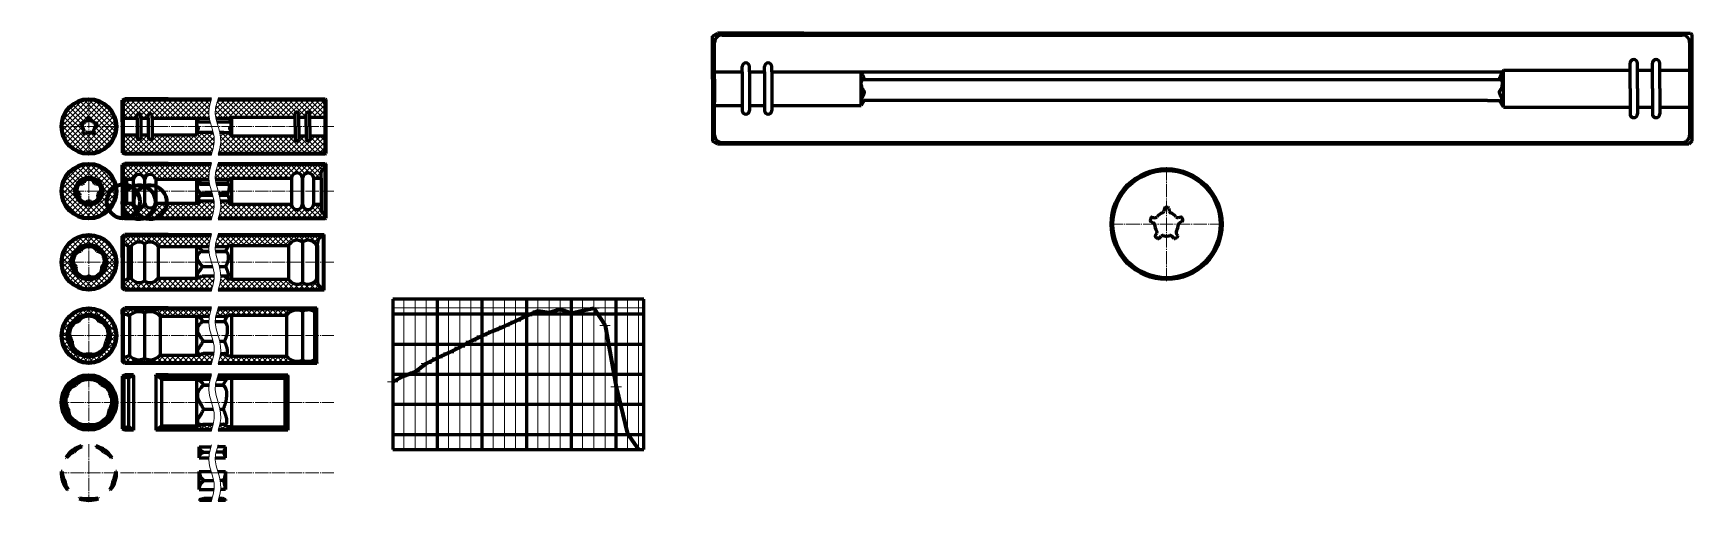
# Model space of a CAD drawing. Header units: millimetres. Extents: x 0 to 2227, y 0 to 651.
import ezdxf

# ---------------------------------------------------------------- set-up
doc = ezdxf.new("R2010")
doc.units = ezdxf.units.MM
for name, pattern in [('K5LT32768', [0]), ('K5LT_AXLED', [22.557629, 18.057629, -1.5, 1.5, -1.5]), ('K5LT_BASIC', [0]), ('K5LT_REINFORCED', [0]), ('K5LT_THIN', [0]), ('K5LT_THIN_INCLUDED_TO_HATCHING', [0])]:
    doc.linetypes.add(name, pattern=pattern)
pattern_1 = [(45, (0, 0), (-3.535534, 3.535534), []), (135, (0, 0), (-3.535534, -3.535534), [])]
pattern_2 = [(45, (0, 0), (-2.12132, 2.12132), []), (135, (0, 0), (-2.12132, -2.12132), [])]

# ---------------------------------------------------------------- blocks, each defined once
blk = doc.blocks.new('U0')
at = {"color": 7, "linetype": 'K5LT_THIN_INCLUDED_TO_HATCHING', "lineweight": 18}
for p, q in [((245, 550.7), (246.8, 558.5)), ((246.8, 558.5), (248.2, 563)), ((244.5, 542.9), (245, 550.7)), ((245.6, 535.1), (244.5, 542.9)), ((247.7, 527.4), (245.6, 535.1)), ((250.1, 519.6), (247.7, 527.4)), ((251.7, 511.8), (250.1, 519.6)), ((248.2, 488.5), (250.5, 496.3)), ((250.5, 496.3), (251.8, 504.1)), ((251.8, 504.1), (251.7, 511.8))]:
    blk.add_line(p, q, dxfattribs=at)
blk = doc.blocks.new('U1')
at = {"color": 7, "linetype": 'K5LT_THIN_INCLUDED_TO_HATCHING', "lineweight": 18}
for p, q in [((236.2, 550.7), (238, 558.5)), ((238, 558.5), (239.4, 563)), ((235.8, 542.9), (236.2, 550.7)), ((236.8, 535.1), (235.8, 542.9)), ((238.9, 527.4), (236.8, 535.1)), ((241.3, 519.6), (238.9, 527.4)), ((242.9, 511.8), (241.3, 519.6)), ((239.4, 488.5), (241.7, 496.3)), ((241.7, 496.3), (243, 504.1)), ((243, 504.1), (242.9, 511.8))]:
    blk.add_line(p, q, dxfattribs=at)
blk = doc.blocks.new('U2')
at = {"color": 7, "linetype": 'K5LT_THIN_INCLUDED_TO_HATCHING', "lineweight": 18}
for p, q in [((245, 463.8), (246.8, 471.6)), ((246.8, 471.6), (248.2, 476.1)), ((244.5, 456), (245, 463.8)), ((245.6, 448.2), (244.5, 456)), ((247.7, 440.5), (245.6, 448.2)), ((250.1, 432.7), (247.7, 440.5)), ((251.7, 424.9), (250.1, 432.7)), ((251.8, 417.2), (251.7, 424.9)), ((248.2, 401.6), (250.5, 409.4)), ((250.5, 409.4), (251.8, 417.2))]:
    blk.add_line(p, q, dxfattribs=at)
blk = doc.blocks.new('U3')
at = {"color": 7, "linetype": 'K5LT_THIN_INCLUDED_TO_HATCHING', "lineweight": 18}
for p, q in [((236.2, 463.8), (238, 471.6)), ((238, 471.6), (239.4, 476.1)), ((235.8, 456), (236.2, 463.8)), ((236.8, 448.2), (235.8, 456)), ((238.9, 440.5), (236.8, 448.2)), ((241.3, 432.7), (238.9, 440.5)), ((242.9, 424.9), (241.3, 432.7)), ((243, 417.2), (242.9, 424.9)), ((239.4, 401.6), (241.7, 409.4)), ((241.7, 409.4), (243, 417.2))]:
    blk.add_line(p, q, dxfattribs=at)
blk = doc.blocks.new('U4')
at = {"color": 7, "linetype": 'K5LT_THIN_INCLUDED_TO_HATCHING', "lineweight": 18}
for p, q in [((246.8, 376.1), (248.2, 380.6)), ((244.5, 360.5), (245, 368.3)), ((245.6, 352.7), (244.5, 360.5)), ((245, 368.3), (246.8, 376.1)), ((247.7, 345), (245.6, 352.7)), ((250.1, 337.2), (247.7, 345)), ((251.7, 329.4), (250.1, 337.2)), ((248.2, 306.1), (250.5, 313.9)), ((250.5, 313.9), (251.8, 321.7)), ((251.8, 321.7), (251.7, 329.4))]:
    blk.add_line(p, q, dxfattribs=at)
blk = doc.blocks.new('U5')
at = {"color": 7, "linetype": 'K5LT_THIN_INCLUDED_TO_HATCHING', "lineweight": 18}
for p, q in [((238, 376.1), (239.4, 380.6)), ((235.8, 360.5), (236.2, 368.3)), ((236.8, 352.7), (235.8, 360.5)), ((236.2, 368.3), (238, 376.1)), ((238.9, 345), (236.8, 352.7)), ((241.3, 337.2), (238.9, 345)), ((242.9, 329.4), (241.3, 337.2)), ((239.4, 306.1), (241.7, 313.9)), ((241.7, 313.9), (243, 321.7)), ((243, 321.7), (242.9, 329.4))]:
    blk.add_line(p, q, dxfattribs=at)
blk = doc.blocks.new('U6')
at = {"color": 7, "linetype": 'K5LT_THIN_INCLUDED_TO_HATCHING', "lineweight": 18}
for p, q in [((244.5, 261.9), (245, 269.7)), ((245, 269.7), (246.8, 277.4)), ((246.8, 277.4), (248.2, 282)), ((245.6, 254.1), (244.5, 261.9)), ((247.7, 246.4), (245.6, 254.1)), ((250.1, 238.6), (247.7, 246.4)), ((251.7, 230.8), (250.1, 238.6)), ((250.5, 215.3), (251.8, 223)), ((251.8, 223), (251.7, 230.8)), ((248.2, 207.5), (250.5, 215.3))]:
    blk.add_line(p, q, dxfattribs=at)
blk = doc.blocks.new('U7')
at = {"color": 7, "linetype": 'K5LT_THIN_INCLUDED_TO_HATCHING', "lineweight": 18}
for p, q in [((235.8, 261.9), (236.2, 269.7)), ((236.2, 269.7), (238, 277.4)), ((238, 277.4), (239.4, 282)), ((236.8, 254.1), (235.8, 261.9)), ((238.9, 246.4), (236.8, 254.1)), ((241.3, 238.6), (238.9, 246.4)), ((242.9, 230.8), (241.3, 238.6)), ((241.7, 215.3), (243, 223)), ((243, 223), (242.9, 230.8)), ((239.4, 207.5), (241.7, 215.3))]:
    blk.add_line(p, q, dxfattribs=at)
blk = doc.blocks.new('U8')
at = {"color": 7, "linetype": 'K5LT_THIN_INCLUDED_TO_HATCHING', "lineweight": 18}
for p, q in [((244.5, 172.1), (245, 179.9)), ((245, 179.9), (246.8, 187.7)), ((246.8, 187.7), (248.2, 192.3)), ((245.6, 164.4), (244.5, 172.1)), ((247.7, 156.6), (245.6, 164.4)), ((250.1, 148.8), (247.7, 156.6)), ((251.7, 141.1), (250.1, 148.8)), ((251.8, 133.3), (251.7, 141.1)), ((248.2, 117.8), (250.5, 125.5)), ((250.5, 125.5), (251.8, 133.3))]:
    blk.add_line(p, q, dxfattribs=at)
blk = doc.blocks.new('U9')
at = {"color": 7, "linetype": 'K5LT_THIN_INCLUDED_TO_HATCHING', "lineweight": 18}
for p, q in [((235.8, 172.1), (236.2, 179.9)), ((236.2, 179.9), (238, 187.7)), ((238, 187.7), (239.4, 192.3)), ((236.8, 164.4), (235.8, 172.1)), ((238.9, 156.6), (236.8, 164.4)), ((241.3, 148.8), (238.9, 156.6)), ((242.9, 141.1), (241.3, 148.8)), ((243, 133.3), (242.9, 141.1)), ((239.4, 117.8), (241.7, 125.5)), ((241.7, 125.5), (243, 133.3))]:
    blk.add_line(p, q, dxfattribs=at)
blk = doc.blocks.new('U10')
at = {"color": 7, "linetype": 'K5LT_THIN_INCLUDED_TO_HATCHING', "lineweight": 18}
for p, q in [((245, 85.6), (246.8, 93.4)), ((246.8, 93.4), (248.2, 98)), ((244.5, 77.9), (245, 85.6)), ((245.6, 70.1), (244.5, 77.9)), ((247.7, 62.3), (245.6, 70.1)), ((250.1, 54.5), (247.7, 62.3)), ((251.7, 46.8), (250.1, 54.5)), ((251.8, 39), (251.7, 46.8)), ((248.2, 23.5), (250.5, 31.2)), ((250.5, 31.2), (251.8, 39))]:
    blk.add_line(p, q, dxfattribs=at)
blk = doc.blocks.new('U11')
at = {"color": 7, "linetype": 'K5LT_THIN_INCLUDED_TO_HATCHING', "lineweight": 18}
for p, q in [((236.2, 85.6), (238, 93.4)), ((238, 93.4), (239.4, 98)), ((235.8, 77.9), (236.2, 85.6)), ((236.8, 70.1), (235.8, 77.9)), ((238.9, 62.3), (236.8, 70.1)), ((241.3, 54.5), (238.9, 62.3)), ((242.9, 46.8), (241.3, 54.5)), ((243, 39), (242.9, 46.8)), ((239.4, 23.5), (241.7, 31.2)), ((241.7, 31.2), (243, 39))]:
    blk.add_line(p, q, dxfattribs=at)

msp = doc.modelspace()

# ---------------------------------------------------------------- hatches: boundary and pattern name
h = msp.add_hatch()
h.set_pattern_fill('', angle=45, style=0, pattern_type=0)
h.set_pattern_definition(pattern_2)
h.paths.add_polyline_path([(112, 525.8), (111.3, 533.4), (108.9, 540.8), (105.1, 547.5), (100, 553.2), (93.8, 557.8), (86.8, 561), (79.2, 562.8), (71.5, 562.9), (64, 561.4), (56.9, 558.4), (50.5, 554), (45.2, 548.4), (41.2, 541.8), (38.6, 534.6), (37.6, 526.9), (38.1, 519.2), (40.3, 511.8), (43.9, 505), (48.8, 499.1), (54.8, 494.3), (61.7, 490.9), (69.2, 488.9), (76.9, 488.6), (84.5, 489.8), (91.7, 492.6), (98.2, 496.8), (103.6, 502.2), (107.9, 508.6), (110.7, 515.8), (112, 523.4)])
h.paths.add_polyline_path([(110.8, 525.8), (110, 518.2), (107.6, 511), (103.8, 504.5), (98.7, 498.9), (92.6, 494.5), (85.6, 491.4), (78.2, 489.9), (70.6, 490), (63.2, 491.7), (56.3, 494.9), (50.3, 499.4), (45.3, 505.1), (41.6, 511.8), (39.4, 519), (38.8, 526.6), (39.8, 534.1), (42.3, 541.2), (46.2, 547.7), (51.5, 553.2), (57.7, 557.5), (64.7, 560.3), (72.2, 561.7), (79.8, 561.4), (87.1, 559.6), (93.9, 556.3), (99.9, 551.6), (104.7, 545.7), (108.3, 539), (110.3, 531.7)])
h = msp.add_hatch()
h.set_pattern_fill('', angle=45, style=0, pattern_type=0)
h.set_pattern_definition(pattern_1)
h.paths.add_polyline_path([(110.8, 525.8), (110, 533.3), (107.6, 540.5), (103.8, 547.1), (98.7, 552.7), (92.6, 557.1), (85.6, 560.1), (78.2, 561.6), (70.6, 561.5), (63.2, 559.9), (56.3, 556.7), (50.3, 552.1), (45.3, 546.4), (41.6, 539.8), (39.4, 532.5), (38.8, 525), (39.8, 517.5), (42.3, 510.3), (46.2, 503.8), (51.5, 498.3), (57.7, 494.1), (64.7, 491.2), (72.2, 489.9), (79.8, 490.1), (87.1, 491.9), (93.9, 495.3), (99.9, 500), (104.7, 505.8), (108.3, 512.5), (110.3, 519.8)])
h.paths.add_polyline_path([(84.6, 530.5), (85, 530.4), (85.1, 530.2), (85.5, 529.2), (85.8, 528.3), (85.7, 527.9), (85.5, 527.7), (83.6, 526.7), (82.9, 525.9), (82.8, 525.5), (81.9, 522), (81.4, 521.3), (81.2, 520.2), (81.4, 519.8), (82.3, 517.9), (82.3, 517.5), (82.2, 517.3), (81.4, 516.7), (80.6, 516.1), (80.2, 516.1), (80, 516.2), (78.4, 517.7), (77.4, 518.1), (77, 518.1), (74.8, 517.8), (72.6, 518.1), (71.5, 517.9), (71.2, 517.7), (69.6, 516.2), (69.3, 516), (69, 516.1), (68.2, 516.7), (67.4, 517.3), (67.2, 517.6), (67.3, 517.9), (68.2, 519.8), (68.3, 520.9), (68.1, 521.3), (66.9, 524.6), (66.8, 525.5), (66.3, 526.5), (66, 526.7), (64.1, 527.7), (63.8, 528), (63.8, 528.3), (64.1, 529.2), (64.4, 530.2), (64.7, 530.4), (65, 530.5), (67.1, 530.2), (68.2, 530.4), (68.5, 530.7), (71.3, 533), (72, 533.3), (72.9, 534.1), (73, 534.4), (73.4, 536.6), (73.6, 536.9), (73.8, 537), (74.8, 537), (75.8, 537), (76.1, 536.8), (76.2, 536.6), (76.6, 534.4), (77.2, 533.5), (77.6, 533.3), (80.5, 531.3), (81.1, 530.7), (82.1, 530.2), (82.5, 530.2)])
h.paths.add_polyline_path([(239.1, 561.8), (149.7, 561.8), (149.6, 561.7), (149.5, 561.8), (126.1, 561.8), (123.4, 561), (121.6, 558.9), (121.1, 556.8), (121.1, 555.5), (121.1, 537), (139.6, 537), (139.6, 540.5), (140.4, 542.3), (142.1, 543), (143.9, 542.3), (144.6, 540.5), (144.6, 537), (154.6, 537), (154.6, 540.5), (155.4, 542.3), (157.1, 543), (158.9, 542.3), (159.6, 540.5), (159.6, 537), (219.6, 537), (236.4, 537), (235.7, 544.8), (236.6, 552.6), (238.6, 560.3)])
h.paths.add_polyline_path([(126.1, 489.8), (239.8, 489.8), (242, 497.5), (243.1, 505.3), (242.7, 513.1), (241.8, 517.8), (221.5, 517.8), (219.6, 514.5), (211.4, 514.5), (159.6, 514.5), (159.6, 511), (158.9, 509.2), (157.1, 508.5), (155.4, 509.2), (154.6, 511), (154.6, 514.5), (144.6, 514.5), (144.6, 511), (143.9, 509.2), (142.1, 508.5), (140.4, 509.2), (139.6, 511), (139.6, 514.5), (121.1, 514.5), (121.1, 494.8), (121.9, 492.1), (124, 490.2)])
h.paths.add_polyline_path([(248.6, 489.8), (386.6, 489.8), (389.3, 490.6), (391.2, 492.7), (391.6, 494.8), (391.6, 513.3), (371.6, 513.3), (371.6, 508.8), (370.9, 507), (369.1, 506.3), (367.4, 507), (366.6, 508.8), (366.6, 513.3), (356.6, 513.3), (356.6, 508.8), (355.9, 507), (354.1, 506.3), (352.4, 507), (351.6, 508.8), (351.6, 513.3), (266.6, 513.3), (264, 517.8), (256, 517.8), (250.5, 517.8), (251.8, 510), (251.6, 502.2), (250, 494.4)])
h.paths.add_polyline_path([(386.6, 561.8), (247.8, 561.8), (245.6, 554), (244.5, 546.2), (244.9, 538.5), (245.2, 537), (265.9, 537), (266.6, 538.3), (351.6, 538.3), (351.6, 542.8), (352.4, 544.5), (354.1, 545.3), (355.9, 544.5), (356.6, 542.8), (356.6, 538.3), (366.6, 538.3), (366.6, 542.8), (367.4, 544.5), (369.1, 545.3), (370.9, 544.5), (371.6, 542.8), (371.6, 538.3), (391.6, 538.3), (391.6, 556.8), (390.8, 559.5), (388.7, 561.3)])
h = msp.add_hatch()
h.set_pattern_fill('', angle=45, style=0, pattern_type=0)
h.set_pattern_definition(pattern_2)
h.paths.add_polyline_path([(112, 438.9), (111.3, 446.5), (108.9, 453.9), (105.1, 460.6), (100, 466.3), (93.8, 470.9), (86.8, 474.1), (79.2, 475.8), (71.5, 476), (64, 474.5), (56.9, 471.5), (50.5, 467.1), (45.2, 461.5), (41.2, 454.9), (38.6, 447.7), (37.6, 440), (38.1, 432.3), (40.3, 424.9), (43.9, 418.1), (48.8, 412.2), (54.8, 407.4), (61.7, 404), (69.2, 402), (76.9, 401.7), (84.5, 402.9), (91.7, 405.7), (98.2, 409.9), (103.6, 415.3), (107.9, 421.7), (110.7, 428.9), (112, 436.5)])
h.paths.add_polyline_path([(110.8, 438.9), (110, 431.3), (107.6, 424.1), (103.8, 417.6), (98.7, 412), (92.6, 407.6), (85.6, 404.5), (78.2, 403), (70.6, 403.1), (63.2, 404.8), (56.3, 408), (50.3, 412.5), (45.3, 418.2), (41.6, 424.9), (39.4, 432.1), (38.8, 439.7), (39.8, 447.2), (42.3, 454.3), (46.2, 460.8), (51.5, 466.3), (57.7, 470.6), (64.7, 473.4), (72.2, 474.8), (79.8, 474.5), (87.1, 472.7), (93.9, 469.4), (99.9, 464.7), (104.7, 458.8), (108.3, 452.1), (110.3, 444.8)])
h = msp.add_hatch()
h.set_pattern_fill('', angle=45, style=0, pattern_type=0)
h.set_pattern_definition(pattern_1)
h.paths.add_polyline_path([(110.8, 438.9), (110, 446.4), (107.6, 453.6), (103.8, 460.2), (98.7, 465.8), (92.6, 470.2), (85.6, 473.2), (78.2, 474.7), (70.6, 474.6), (63.2, 472.9), (56.3, 469.8), (50.3, 465.2), (45.3, 459.5), (41.6, 452.9), (39.4, 445.6), (38.8, 438.1), (39.8, 430.5), (42.3, 423.4), (46.2, 416.9), (51.5, 411.4), (57.7, 407.2), (64.7, 404.3), (72.2, 403), (79.8, 403.2), (87.1, 405), (93.9, 408.4), (99.9, 413.1), (104.7, 418.9), (108.3, 425.6), (110.3, 432.9)])
h.paths.add_polyline_path([(93.5, 438.9), (92.8, 433.5), (90.4, 428.5), (86.8, 424.4), (82.1, 421.6), (76.8, 420.2), (71.4, 420.4), (66.2, 422.2), (61.8, 425.4), (58.4, 429.7), (56.5, 434.8), (56.1, 440.3), (57.3, 445.6), (60, 450.3), (63.9, 454.1), (68.8, 456.6), (74.2, 457.6), (79.6, 457), (84.6, 454.8), (88.8, 451.3), (91.8, 446.8), (93.4, 441.5)])
h = msp.add_hatch()
h.set_pattern_fill('', angle=45, style=0, pattern_type=0)
h.set_pattern_definition(pattern_1)
h.paths.add_polyline_path([(164.5, 455.1), (235.8, 455.1), (236.1, 462.9), (237.8, 470.7), (239.1, 474.9), (126.1, 474.9), (123.4, 474.1), (121.6, 472), (121.1, 469.9), (121.1, 468.6), (121.1, 457.6), (123.8, 456.8), (125.5, 455.1), (134.8, 455.1), (136.2, 458.2), (138.9, 460.4), (142.3, 461.1), (145.6, 460.3), (148.2, 458), (149.5, 455.1), (149.8, 455.1), (151.2, 458.2), (153.9, 460.4), (157.3, 461.1), (160.6, 460.3), (163.2, 458)])
h.paths.add_polyline_path([(126.1, 402.9), (239.8, 402.9), (242, 410.6), (243.1, 418.4), (242.8, 425.9), (224.4, 425.9), (224, 425.1), (221.9, 423.2), (219.6, 422.6), (164.5, 422.6), (163, 419.5), (160.3, 417.3), (157, 416.6), (153.7, 417.5), (151, 419.7), (149.8, 422.6), (149.5, 422.6), (148, 419.5), (145.3, 417.3), (142, 416.6), (138.7, 417.5), (136, 419.7), (134.8, 422.6), (125.5, 422.6), (123.4, 420.7), (121.1, 420.1), (121.1, 407.9), (121.9, 405.2), (124, 403.3)])
h.paths.add_polyline_path([(248.6, 402.9), (386.6, 402.9), (389.3, 403.6), (391.2, 405.8), (391.6, 407.9), (391.6, 408.4), (388.9, 409.1), (387.1, 411.3), (386.6, 413.4), (386.6, 421.4), (376.6, 421.4), (375.6, 418.1), (373.2, 415.6), (370, 414.4), (366.6, 414.8), (363.7, 416.7), (362, 419.7), (361.6, 421.4), (361.6, 421.4), (360.6, 418.1), (358.2, 415.6), (355, 414.4), (351.6, 414.8), (348.7, 416.7), (347, 419.7), (346.6, 421.4), (266.6, 421.4), (263.9, 422.1), (262.3, 423.9), (261.1, 425.9), (251.5, 425.9), (251.9, 418.1), (250.7, 410.3)])
h.paths.add_polyline_path([(386.6, 474.9), (247.8, 474.9), (245.6, 467.1), (244.5, 459.3), (244.6, 455.1), (263.3, 455.1), (265.9, 456.3), (266.6, 456.4), (346.6, 456.4), (347.7, 459.7), (350, 462.1), (353.3, 463.3), (356.7, 462.9), (359.6, 461), (361.3, 458.1), (361.6, 456.4), (361.6, 456.4), (362.7, 459.7), (365, 462.1), (368.3, 463.3), (371.7, 462.9), (374.6, 461), (376.3, 458.1), (376.6, 456.4), (386.6, 456.4), (386.6, 464.4), (387.4, 467.1), (389.5, 468.9), (391.6, 469.4), (391.6, 469.9), (390.8, 472.6), (388.7, 474.4)])
h = msp.add_hatch()
h.set_pattern_fill('', angle=45, style=0, pattern_type=0)
h.set_pattern_definition(pattern_2)
h.paths.add_polyline_path([(112, 343.4), (111.3, 351), (108.9, 358.4), (105.1, 365.1), (100, 370.8), (93.8, 375.4), (86.8, 378.7), (79.2, 380.4), (71.5, 380.5), (64, 379), (56.9, 376), (50.5, 371.6), (45.2, 366), (41.2, 359.4), (38.6, 352.2), (37.6, 344.5), (38.1, 336.9), (40.3, 329.4), (43.9, 322.6), (48.8, 316.7), (54.8, 311.9), (61.7, 308.5), (69.2, 306.5), (76.9, 306.2), (84.5, 307.4), (91.7, 310.2), (98.2, 314.4), (103.6, 319.8), (107.9, 326.3), (110.7, 333.4), (112, 341)])
h.paths.add_polyline_path([(110.8, 343.4), (110, 335.8), (107.6, 328.6), (103.8, 322.1), (98.7, 316.5), (92.6, 312.1), (85.6, 309), (78.2, 307.5), (70.6, 307.6), (63.2, 309.3), (56.3, 312.5), (50.3, 317), (45.3, 322.7), (41.6, 329.4), (39.4, 336.6), (38.8, 344.2), (39.8, 351.7), (42.3, 358.8), (46.2, 365.3), (51.5, 370.8), (57.7, 375.1), (64.7, 377.9), (72.2, 379.3), (79.8, 379), (87.1, 377.2), (93.9, 373.9), (99.9, 369.2), (104.7, 363.4), (108.3, 356.6), (110.3, 349.3)])
h = msp.add_hatch()
h.set_pattern_fill('', angle=45, style=0, pattern_type=0)
h.set_pattern_definition(pattern_1)
h.paths.add_polyline_path([(110.8, 343.4), (110, 350.9), (107.6, 358.1), (103.8, 364.7), (98.7, 370.3), (92.6, 374.7), (85.6, 377.7), (78.2, 379.2), (70.6, 379.1), (63.2, 377.5), (56.3, 374.3), (50.3, 369.7), (45.3, 364), (41.6, 357.4), (39.4, 350.1), (38.8, 342.6), (39.8, 335.1), (42.3, 327.9), (46.2, 321.4), (51.5, 316), (57.7, 311.7), (64.7, 308.8), (72.2, 307.5), (79.8, 307.7), (87.1, 309.5), (93.9, 312.9), (99.9, 317.6), (104.7, 323.4), (108.3, 330.1), (110.3, 337.4)])
h.paths.add_polyline_path([(98.6, 343.4), (97.8, 337.3), (95.5, 331.6), (91.8, 326.6), (86.9, 322.9), (81.3, 320.4), (75.2, 319.5), (69, 320.2), (63.3, 322.5), (58.3, 326.1), (54.5, 330.9), (52, 336.6), (51, 342.7), (51.6, 348.8), (53.8, 354.6), (57.3, 359.6), (62.1, 363.5), (67.7, 366.1), (73.7, 367.2), (79.9, 366.7), (85.7, 364.6), (90.7, 361.1), (94.7, 356.4), (97.4, 350.9), (98.6, 344.8)])
h = msp.add_hatch()
h.set_pattern_fill('', angle=45, style=0, pattern_type=0)
h.set_pattern_definition(pattern_1)
h.paths.add_polyline_path([(131.5, 364.6), (134.4, 368), (138.3, 370), (142.8, 370.6), (147.1, 369.6), (149.6, 368.1), (153.6, 370.1), (158, 370.6), (162.4, 369.5), (166, 366.9), (167.8, 364.6), (235.8, 364.6), (237.1, 372.4), (239.1, 379.4), (149.7, 379.4), (149.6, 379.3), (149.5, 379.4), (126.1, 379.4), (123.4, 378.6), (121.6, 376.5), (121.1, 374.4), (121.1, 373.1), (121.1, 367.1), (125, 366.3), (127.7, 364.6)])
h.paths.add_polyline_path([(126.1, 307.4), (239.8, 307.4), (242, 315.1), (243.1, 322.9), (243.2, 325.2), (226.9, 325.2), (223.6, 322.9), (219.7, 322.1), (219.6, 322.1), (167.8, 322.1), (164.8, 318.8), (160.9, 316.7), (156.5, 316.1), (152.2, 317.2), (149.6, 318.6), (145.6, 316.6), (141.2, 316.2), (136.9, 317.3), (133.3, 319.8), (131.5, 322.1), (127.7, 322.1), (124.3, 320.1), (121.1, 319.6), (121.1, 312.4), (121.9, 309.7), (124, 307.8)])
h.paths.add_polyline_path([(248.6, 307.4), (386.6, 307.4), (389.3, 308.1), (385.7, 309.8), (383, 312.8), (381.7, 316.5), (381.6, 317.9), (381.6, 320.9), (380.4, 320.9), (377.7, 317.3), (374, 314.9), (369.6, 313.9), (365.2, 314.5), (361.6, 316.4), (357.6, 314.4), (353.2, 313.9), (348.9, 315), (345.3, 317.6), (342.9, 320.9), (266.6, 320.9), (262.7, 321.7), (259.4, 323.9), (258.4, 325.2), (251.9, 325.2), (251.3, 317.4), (249.3, 309.7)])
h.paths.add_polyline_path([(386.6, 379.4), (247.8, 379.4), (245.6, 371.6), (244.6, 364.6), (261.8, 364.6), (265.6, 365.8), (266.6, 365.9), (342.9, 365.9), (345.5, 369.5), (349.3, 371.9), (353.6, 372.9), (358, 372.2), (361.6, 370.4), (365.6, 372.4), (370, 372.8), (374.4, 371.7), (378, 369.2), (380.4, 365.9), (381.6, 365.9), (381.6, 368.9), (382.4, 372.8), (384.7, 376.1), (388, 378.2), (389.3, 378.6)])
h = msp.add_hatch()
h.set_pattern_fill('', angle=45, style=0, pattern_type=0)
h.set_pattern_definition(pattern_2)
h.paths.add_polyline_path([(112, 244.8), (111.3, 252.4), (108.9, 259.8), (105.1, 266.5), (100, 272.2), (93.8, 276.8), (86.8, 280), (79.2, 281.7), (71.5, 281.9), (64, 280.4), (56.9, 277.4), (50.5, 273), (45.2, 267.4), (41.2, 260.8), (38.6, 253.6), (37.6, 245.9), (38.1, 238.2), (40.3, 230.8), (43.9, 224), (48.8, 218.1), (54.8, 213.3), (61.7, 209.9), (69.2, 207.9), (76.9, 207.6), (84.5, 208.8), (91.7, 211.6), (98.2, 215.8), (103.6, 221.2), (107.9, 227.6), (110.7, 234.8), (112, 242.4)])
h.paths.add_polyline_path([(110.8, 244.8), (110, 237.2), (107.6, 230), (103.8, 223.5), (98.7, 217.9), (92.6, 213.4), (85.6, 210.4), (78.2, 208.9), (70.6, 209), (63.2, 210.7), (56.3, 213.8), (50.3, 218.4), (45.3, 224.1), (41.6, 230.7), (39.4, 238), (38.8, 245.6), (39.8, 253.1), (42.3, 260.2), (46.2, 266.7), (51.5, 272.2), (57.7, 276.4), (64.7, 279.3), (72.2, 280.7), (79.8, 280.4), (87.1, 278.6), (93.9, 275.2), (99.9, 270.6), (104.7, 264.7), (108.3, 258), (110.3, 250.7)])
h = msp.add_hatch()
h.set_pattern_fill('', angle=45, style=0, pattern_type=0)
h.set_pattern_definition(pattern_1)
h.paths.add_polyline_path([(110.8, 244.8), (110, 252.3), (107.6, 259.5), (103.8, 266), (98.7, 271.6), (92.6, 276.1), (85.6, 279.1), (78.2, 280.6), (70.6, 280.5), (63.2, 278.8), (56.3, 275.7), (50.3, 271.1), (45.3, 265.4), (41.6, 258.8), (39.4, 251.5), (38.8, 244), (39.8, 236.4), (42.3, 229.3), (46.2, 222.8), (51.5, 217.3), (57.7, 213.1), (64.7, 210.2), (72.2, 208.8), (79.8, 209.1), (87.1, 210.9), (93.9, 214.3), (99.9, 218.9), (104.7, 224.8), (108.3, 231.5), (110.3, 238.8)])
h.paths.add_polyline_path([(103.5, 244.8), (102.8, 238), (100.4, 231.7), (96.6, 226.1), (91.7, 221.5), (85.7, 218.2), (79.2, 216.3), (72.5, 216.1), (65.8, 217.4), (59.7, 220.3), (54.4, 224.5), (50.2, 229.8), (47.4, 236), (46.1, 242.7), (46.4, 249.4), (48.3, 255.9), (51.7, 261.8), (56.3, 266.7), (61.9, 270.5), (68.3, 272.8), (75, 273.5), (81.8, 272.6), (88.1, 270.2), (93.7, 266.4), (98.2, 261.4), (101.5, 255.5), (103.2, 248.9)])
h = msp.add_hatch()
h.set_pattern_fill('', angle=45, style=0, pattern_type=0)
h.set_pattern_definition(pattern_1)
h.paths.add_polyline_path([(170.3, 271), (236.5, 271), (238.4, 278.8), (239.1, 280.8), (126.1, 280.8), (123.4, 280), (121.6, 277.9), (121.1, 275.8), (121.1, 274.5), (121.1, 273.5), (125.9, 272.7), (129.1, 271.2), (133.2, 274.5), (138.1, 276.5), (143.3, 277), (148.5, 275.8), (149.6, 275.3), (154.7, 276.8), (160, 276.8), (165, 275.1), (169.3, 272.1)])
h.paths.add_polyline_path([(219.6, 218.5), (170.3, 218.5), (166.3, 215.1), (161.4, 213), (156.2, 212.5), (151, 213.6), (149.6, 214.2), (144.6, 212.7), (139.3, 212.7), (134.3, 214.4), (130, 217.4), (129.1, 218.3), (124.6, 216.4), (121.1, 216), (121.1, 213.8), (121.9, 211.1), (124, 209.2), (126.1, 208.8), (239.8, 208.8), (242, 216.5), (242.8, 221), (228, 221), (223.5, 219)])
h.paths.add_polyline_path([(378.1, 212.7), (373.2, 210.7), (368, 210.3), (362.8, 211.4), (361.6, 211.9), (356.6, 210.4), (351.3, 210.5), (346.3, 212.1), (342, 215.2), (340.1, 217.3), (266.6, 217.3), (261.8, 218), (257.5, 220.3), (256.7, 221), (251.6, 221), (250, 213.3), (248.6, 208.8), (380.9, 208.8)])
h.paths.add_polyline_path([(245.2, 271), (260.6, 271), (265.4, 272.2), (266.6, 272.3), (340.1, 272.3), (343.9, 275.9), (348.6, 278.4), (353.8, 279.2), (359, 278.6), (361.6, 277.6), (366.7, 279.1), (372, 279), (377, 277.4), (378.1, 276.8), (380.9, 280.8), (247.8, 280.8), (245.6, 273)])
h = msp.add_hatch()
h.set_pattern_fill('', angle=45, style=0, pattern_type=0)
h.set_pattern_definition(pattern_2)
h.paths.add_polyline_path([(112, 155), (111.3, 162.7), (108.9, 170), (105.1, 176.7), (100, 182.5), (93.8, 187.1), (86.8, 190.3), (79.2, 192), (71.5, 192.1), (64, 190.6), (56.9, 187.6), (50.5, 183.3), (45.2, 177.6), (41.2, 171.1), (38.6, 163.8), (37.6, 156.2), (38.1, 148.5), (40.3, 141.1), (43.9, 134.3), (48.8, 128.3), (54.8, 123.6), (61.7, 120.1), (69.2, 118.2), (76.9, 117.8), (84.5, 119), (91.7, 121.8), (98.2, 126), (103.6, 131.4), (107.9, 137.9), (110.7, 145.1), (112, 152.7)])
h.paths.add_polyline_path([(110.8, 155), (110, 147.5), (107.6, 140.3), (103.8, 133.7), (98.7, 128.1), (92.6, 123.7), (85.6, 120.7), (78.2, 119.2), (70.6, 119.2), (63.2, 120.9), (56.3, 124.1), (50.3, 128.6), (45.3, 134.4), (41.6, 141), (39.4, 148.2), (38.8, 155.8), (39.8, 163.3), (42.3, 170.5), (46.2, 176.9), (51.5, 182.4), (57.7, 186.7), (64.7, 189.6), (72.2, 190.9), (79.8, 190.7), (87.1, 188.8), (93.9, 185.5), (99.9, 180.8), (104.7, 175), (108.3, 168.3), (110.3, 161)])
h = msp.add_hatch()
h.set_pattern_fill('', angle=45, style=0, pattern_type=0)
h.set_pattern_definition(pattern_1)
h.paths.add_polyline_path([(110.8, 155), (110, 162.5), (107.6, 169.7), (103.8, 176.3), (98.7, 181.9), (92.6, 186.3), (85.6, 189.3), (78.2, 190.8), (70.6, 190.8), (63.2, 189.1), (56.3, 185.9), (50.3, 181.4), (45.3, 175.6), (41.6, 169), (39.4, 161.8), (38.8, 154.2), (39.8, 146.7), (42.3, 139.5), (46.2, 133.1), (51.5, 127.6), (57.7, 123.3), (64.7, 120.4), (72.2, 119.1), (79.8, 119.3), (87.1, 121.2), (93.9, 124.5), (99.9, 129.2), (104.7, 135), (108.3, 141.7), (110.3, 149)])
h.paths.add_polyline_path([(108.5, 155), (107.7, 147.7), (105.4, 140.8), (101.6, 134.5), (96.5, 129.2), (90.4, 125.1), (83.6, 122.4), (76.3, 121.3), (69, 121.8), (62, 123.8), (55.5, 127.3), (50, 132.1), (45.6, 138), (42.7, 144.7), (41.2, 151.9), (41.3, 159.3), (43, 166.4), (46.3, 173), (50.8, 178.7), (56.5, 183.4), (63.1, 186.6), (70.2, 188.4), (77.5, 188.6), (84.7, 187.2), (91.5, 184.3), (97.4, 180), (102.3, 174.5), (105.9, 168.1), (108, 161.1)])
h = msp.add_hatch()
h.set_pattern_fill('', angle=45, style=0, pattern_type=0)
h.set_pattern_definition(pattern_1)
edge = h.paths.add_edge_path()
edge.add_line((134.7, 191), (126.1, 191))
edge.add_line((126.1, 191), (123.4, 190.2))
edge.add_line((123.4, 190.2), (121.9, 188.7))
edge.add_line((121.9, 188.7), (127.5, 187.7))
edge.add_line((127.5, 187.7), (128.2, 187.4))
edge.add_line((128.2, 187.4), (133.4, 190.5))
edge.add_line((133.4, 190.5), (134.7, 191))
edge = h.paths.add_edge_path()
edge.add_line((126.1, 119), (134.7, 119))
edge.add_line((134.7, 119), (129.4, 121.7))
edge.add_line((129.4, 121.7), (128.2, 122.6))
edge.add_line((128.2, 122.6), (122.7, 121.3))
edge.add_line((122.7, 121.3), (121.9, 121.3))
edge.add_line((121.9, 121.3), (124.1, 119.4))
edge.add_line((124.1, 119.4), (126.1, 119))
h.paths.add_polyline_path([(246.4, 186.3), (259.7, 186.3), (265.2, 187.5), (266.6, 187.5), (337.8, 187.5), (342.1, 191), (247.8, 191)])
h.paths.add_polyline_path([(255.3, 126), (250.6, 126), (248.6, 119), (342.1, 119), (337.8, 122.5), (266.6, 122.5), (261, 123.3), (255.9, 125.6)])
h = msp.add_hatch()
h.set_pattern_fill('', angle=45, style=0, pattern_type=0)
h.set_pattern_definition(pattern_1)
h.paths.add_polyline_path([(172.4, 186.3), (237.6, 186.3), (239.1, 191), (164.5, 191), (169.9, 188.3)])
h.paths.add_polyline_path([(241.8, 126), (228.9, 126), (223.6, 124.1), (219.6, 123.8), (172.4, 123.8), (167.5, 120.3), (164.5, 119), (239.8, 119)])
h = msp.add_hatch()
h.set_pattern_fill('', angle=45, style=0, pattern_type=0)
h.set_pattern_definition(pattern_2)
h.paths.add_polyline_path([(64.9, 96.6), (57.7, 93.8), (51.2, 89.6), (45.8, 84.1), (43.7, 81.3), (44.8, 80.6), (49.6, 86.4), (55.5, 91.1), (62.3, 94.5), (65.2, 95.4)])
h.paths.add_polyline_path([(46.6, 38.3), (42.6, 44.7), (39.9, 51.8), (38.8, 59.3), (38.8, 62.3), (37.6, 62.3), (38, 54.7), (40.1, 47.2), (43.6, 40.4), (45.7, 37.5)])
h.paths.add_polyline_path([(61.7, 25.8), (69.2, 23.9), (76.9, 23.5), (84.5, 24.7), (87.9, 25.8), (87.4, 27), (80.1, 25.1), (72.5, 24.8), (65, 26.1), (62.2, 27)])
h.paths.add_polyline_path([(110.8, 62.3), (110.3, 54.7), (108.3, 47.4), (104.7, 40.7), (103, 38.3), (103.9, 37.5), (108.1, 44), (110.8, 51.2), (112, 58.8), (112, 62.3)])
h.paths.add_polyline_path([(105.9, 81.3), (101, 87.2), (95, 92), (88.1, 95.5), (84.7, 96.6), (84.4, 95.4), (91.5, 92.6), (97.8, 88.4), (103.1, 83), (104.8, 80.6)])
h = msp.add_hatch()
h.set_pattern_fill('', angle=45, style=0, pattern_type=0)
h.set_pattern_definition(pattern_1)
h.paths.add_polyline_path([(54.7, 88.3), (59.5, 92.5), (65.2, 95.4), (58.1, 92.6), (51.8, 88.4), (46.5, 83), (44.8, 80.6), (49.3, 85.1)])
h.paths.add_polyline_path([(104.8, 80.6), (100, 86.4), (94.1, 91.1), (87.3, 94.5), (84.4, 95.4), (90.1, 92.5), (94.9, 88.3), (100.3, 85.1)])
h.paths.add_polyline_path([(110.8, 62.3), (109.8, 56), (107.2, 50.2), (105.8, 43.9), (103, 38.3), (107, 44.7), (109.7, 51.8), (110.8, 59.3)])
h.paths.add_polyline_path([(74.8, 26.6), (68.5, 26), (62.2, 27), (69.5, 25.1), (77.1, 24.8), (84.6, 26.1), (87.4, 27), (81.1, 26)])
h.paths.add_polyline_path([(42.4, 50.2), (39.8, 56), (38.8, 62.3), (39.3, 54.7), (41.3, 47.4), (44.9, 40.7), (46.6, 38.3), (43.7, 44)])
h = msp.add_hatch()
h.set_pattern_fill('', angle=45, style=0, pattern_type=0)
h.set_pattern_definition(pattern_1)
h.paths.add_polyline_path([(240.4, 26.6), (229.7, 26.6), (223.7, 24.8), (223.2, 24.7), (239.8, 24.7)])
h.paths.add_polyline_path([(254.1, 26.6), (249.2, 26.6), (248.6, 24.7), (258.1, 24.7)])

# ---------------------------------------------------------------- linework, layer by layer
at = {"color": 150, "linetype": 'K5LT_BASIC', "lineweight": 60, "true_color": 0x0080ff}
for p, q in [((911.8, 647.2), (918.7, 651.2)), ((911.8, 589.2), (911.8, 647.2)), ((918.7, 651.2), (2224.8, 651.2)), ((1034.8, 651.2), (918.7, 651.2)), ((924.8, 648.7), (2213.8, 648.7)), ((2224.8, 651.2), (2226.8, 649.2)), ((2226.8, 649.2), (2226.8, 506.2)), ((914.8, 589.2), (914.8, 638.7)), ((914.8, 591.7), (914.8, 636.2)), ((2223.8, 638.7), (2223.8, 594.7)), ((2223.8, 636.2), (2223.8, 594.7)), ((2223.8, 627.7), (2226.8, 630.7)), ((914.8, 604.2), (911.8, 607.2)), ((951.8, 599.2), (951.8, 606.2)), ((961.8, 599.2), (961.8, 606.2)), ((981.8, 599.2), (981.8, 606.2)), ((991.8, 599.2), (991.8, 606.2)), ((1973.8, 601.7), (1972.4, 599.2)), ((1973.8, 601.7), (2143.8, 601.7)), ((1973.8, 551.7), (1973.8, 601.7)), ((2143.8, 576.7), (2143.8, 610.7)), ((2153.8, 576.7), (2153.8, 610.7)), ((2153.8, 601.7), (2173.8, 601.7)), ((2173.8, 576.7), (2173.8, 610.7)), ((2183.8, 576.7), (2183.8, 610.7)), ((2183.8, 601.7), (2223.8, 601.7)), ((2223.8, 601.7), (2223.8, 514.2)), ((911.8, 589.2), (911.8, 506.7)), ((914.8, 599.2), (951.8, 599.2)), ((914.8, 589.2), (914.8, 558.7)), ((951.8, 599.2), (951.8, 589.2)), ((951.8, 589.2), (951.8, 554.2)), ((961.8, 599.2), (981.8, 599.2)), ((961.8, 599.2), (961.8, 589.2)), ((961.8, 589.2), (961.8, 554.2)), ((981.8, 599.2), (981.8, 589.2)), ((981.8, 589.2), (981.8, 554.2)), ((991.8, 599.2), (1111.8, 599.2)), ((991.8, 599.2), (991.8, 589.2)), ((991.8, 589.2), (991.8, 554.2)), ((1111.8, 599.2), (1972.4, 599.2)), ((1111.8, 554.2), (1111.8, 599.2)), ((1969.3, 588.7), (1114.8, 588.7)), ((1972.4, 599.1), (1972.4, 599.2)), ((1972.4, 582), (1972.4, 585.3)), ((2223.8, 594.7), (2223.8, 576.7)), ((119.6, 561), (123.1, 563)), ((119.6, 532), (119.6, 561)), ((121.1, 532), (121.1, 556.8)), ((123.1, 563), (239.4, 563)), ((181.1, 563), (123.1, 563)), ((126.1, 561.8), (239.1, 561.8)), ((247.8, 561.8), (386.6, 561.8)), ((248.2, 563), (392.1, 563)), ((391.6, 556.8), (391.6, 534.8)), ((392.1, 563), (393.1, 562)), ((393.1, 562), (393.1, 489.5)), ((911.8, 564.2), (911.8, 550.8)), ((914.8, 514.2), (914.8, 558.7)), ((1115.5, 560.7), (1111.8, 554.2)), ((1952.5, 560.7), (1115.5, 560.7)), ((1952.5, 560.7), (1968.6, 560.7)), ((1973.8, 551.7), (1968.6, 560.7)), ((1972.4, 557.5), (1972.4, 559.6)), ((2143.8, 576.7), (2143.8, 542.7)), ((2153.8, 576.7), (2153.8, 542.7)), ((2173.8, 576.7), (2173.8, 542.7)), ((2183.8, 576.7), (2183.8, 542.7)), ((73.4, 536.6), (73, 534.4)), ((76.2, 536.6), (76.6, 534.4)), ((119.6, 556.7), (119.6, 556.7)), ((121.1, 539.5), (119.6, 541)), ((121.1, 539.5), (119.6, 541)), ((121.1, 533.3), (121.1, 555.5)), ((121.1, 537), (139.6, 537)), ((139.6, 537), (139.6, 540.5)), ((139.6, 537), (139.6, 532)), ((144.6, 537), (144.6, 540.5)), ((144.6, 537), (154.6, 537)), ((144.6, 537), (144.6, 532)), ((154.6, 537), (154.6, 540.5)), ((154.6, 537), (154.6, 532)), ((159.6, 537), (159.6, 540.5)), ((159.6, 537), (219.6, 537)), ((159.6, 537), (159.6, 532)), ((219.6, 537), (236.4, 537)), ((219.6, 514.5), (219.6, 537)), ((245.2, 537), (265.9, 537)), ((266.6, 538.3), (265.9, 537)), ((265.9, 537), (265.9, 537)), ((266.6, 538.3), (351.6, 538.3)), ((266.6, 513.3), (266.6, 538.3)), ((351.6, 525.8), (351.6, 542.8)), ((356.6, 525.8), (356.6, 542.8)), ((356.6, 538.3), (366.6, 538.3)), ((366.6, 525.8), (366.6, 542.8)), ((371.6, 525.8), (371.6, 542.8)), ((371.6, 538.3), (391.6, 538.3)), ((391.6, 555.5), (391.6, 534.8)), ((391.6, 551.3), (393.1, 552.8)), ((391.6, 534.8), (391.6, 525.8)), ((391.6, 534.8), (391.6, 494.8)), ((393.4, 553), (393.4, 553)), ((914.8, 549.2), (911.8, 546.2)), ((911.8, 537.7), (911.8, 537.7)), ((914.8, 554.2), (951.8, 554.2)), ((951.8, 554.2), (951.8, 547.2)), ((961.8, 554.2), (961.8, 547.2)), ((961.8, 554.2), (981.8, 554.2)), ((981.8, 554.2), (981.8, 547.2)), ((991.8, 554.2), (991.8, 547.2)), ((991.8, 554.2), (1025.2, 554.2)), ((1025.2, 554.2), (1111.8, 554.2)), ((1973.8, 551.7), (2143.8, 551.7)), ((2153.8, 551.7), (2173.8, 551.7)), ((2183.8, 551.7), (2223.8, 551.7)), ((64.1, 527.7), (66, 526.7)), ((65, 530.5), (67.1, 530.2)), ((67.3, 517.9), (68.2, 519.8)), ((69.6, 516.2), (71.2, 517.7)), ((80, 516.2), (78.4, 517.7)), ((82.3, 517.9), (81.4, 519.8)), ((84.6, 530.5), (82.5, 530.2)), ((85.5, 527.7), (83.6, 526.7)), ((119.6, 532), (119.6, 490.8)), ((119.6, 519.5), (119.6, 512.8)), ((121.1, 494.8), (121.1, 532)), ((121.1, 514.5), (139.6, 514.5)), ((139.6, 532), (139.6, 514.5)), ((139.6, 514.5), (139.6, 511)), ((144.6, 532), (144.6, 514.5)), ((144.6, 514.5), (144.6, 511)), ((144.6, 514.5), (154.6, 514.5)), ((154.6, 532), (154.6, 514.5)), ((154.6, 514.5), (154.6, 511)), ((159.6, 532), (159.6, 514.5)), ((159.6, 514.5), (159.6, 511)), ((159.6, 514.5), (211.4, 514.5)), ((211.4, 514.5), (219.6, 514.5)), ((221.5, 517.8), (219.6, 514.5)), ((237.6, 531.8), (221.2, 531.8)), ((241.8, 517.8), (221.5, 517.8)), ((264.4, 531.8), (246.4, 531.8)), ((256, 517.8), (250.5, 517.8)), ((256, 517.8), (264, 517.8)), ((266.6, 513.3), (264, 517.8)), ((265.9, 528.4), (265.9, 530.1)), ((265.9, 516.2), (265.9, 517.2)), ((266.6, 513.3), (351.6, 513.3)), ((351.6, 525.8), (351.6, 508.8)), ((356.6, 525.8), (356.6, 508.8)), ((356.6, 513.3), (366.6, 513.3)), ((366.6, 525.8), (366.6, 508.8)), ((371.6, 525.8), (371.6, 508.8)), ((371.6, 513.3), (391.6, 513.3)), ((911.8, 526.4), (911.8, 506.2)), ((2223.8, 525.7), (2226.8, 522.7)), ((121.1, 512), (119.6, 510.5)), ((119.6, 506.3), (119.6, 506.3)), ((119.6, 505.9), (119.6, 505.9)), ((119.6, 500.6), (119.6, 490.5)), ((119.6, 494.8), (119.6, 494.8)), ((123.1, 488.5), (119.6, 490.5)), ((391.6, 500.3), (393.1, 498.8)), ((918.7, 502.2), (911.8, 506.2)), ((2222.8, 502.2), (918.7, 502.2)), ((924.8, 504.2), (2213.8, 504.2)), ((2226.8, 506.2), (2222.8, 502.2)), ((119.6, 474.1), (123.1, 476.1)), ((119.6, 445.1), (119.6, 474.1)), ((119.6, 469.8), (119.6, 469.8)), ((121.1, 445.1), (121.1, 469.9)), ((121.1, 446.4), (121.1, 468.6)), ((239.4, 488.5), (123.1, 488.5)), ((123.1, 476.1), (239.4, 476.1)), ((181.1, 476.1), (123.1, 476.1)), ((126.1, 489.8), (239.8, 489.8)), ((126.1, 474.9), (239.1, 474.9)), ((247.8, 474.9), (386.6, 474.9)), ((392.1, 488.5), (248.2, 488.5)), ((248.2, 476.1), (392.1, 476.1)), ((248.6, 489.8), (386.6, 489.8)), ((391.6, 469.9), (391.6, 447.9)), ((391.6, 469.4), (393.1, 469.4)), ((391.6, 468.6), (391.6, 447.9)), ((392.1, 488.5), (393.1, 489.5)), ((392.1, 476.1), (393.1, 475.1)), ((393.1, 475.1), (393.1, 402.6)), ((65.7, 448.5), (66, 448.5)), ((68.4, 450.5), (68.4, 450.2)), ((81.2, 450.5), (81.2, 450.2)), ((83.9, 448.5), (83.6, 448.5)), ((121.1, 457.6), (119.6, 457.6)), ((125.5, 455.1), (134.8, 455.1)), ((125.5, 455.1), (125.5, 422.6)), ((134.8, 422.6), (134.8, 455.1)), ((149.5, 455.1), (149.8, 455.1)), ((149.5, 455.1), (149.5, 422.6)), ((149.8, 422.6), (149.8, 455.1)), ((164.5, 455.1), (235.8, 455.1)), ((164.5, 455.1), (164.5, 422.6)), ((219.6, 422.6), (219.6, 455.1)), ((224.4, 450.2), (224.4, 448.5)), ((224.4, 450.2), (236.4, 450.2)), ((224.4, 448.5), (236.8, 448.5)), ((244.6, 455.1), (263.3, 455.1)), ((245.2, 450.2), (261.1, 450.2)), ((245.5, 448.5), (261.1, 448.5)), ((261.1, 450.2), (261.1, 448.5)), ((266.6, 456.4), (346.6, 456.4)), ((266.6, 421.4), (266.6, 456.4)), ((346.6, 456.4), (346.6, 421.4)), ((361.6, 456.4), (361.6, 456.4)), ((361.6, 421.4), (361.6, 456.4)), ((361.6, 456.4), (361.6, 421.4)), ((376.6, 456.4), (386.6, 456.4)), ((376.6, 421.4), (376.6, 456.4)), ((386.6, 456.4), (386.6, 464.4)), ((386.6, 456.4), (386.6, 421.4)), ((391.6, 447.9), (391.6, 438.9)), ((391.6, 447.9), (391.6, 407.9)), ((393.4, 466.1), (393.4, 466.1)), ((61.8, 436.4), (62.1, 436.2)), ((62.8, 433.2), (63, 433.5)), ((73.1, 425.7), (73.4, 425.9)), ((76.5, 425.7), (76.2, 425.9)), ((86.8, 433.2), (86.6, 433.5)), ((87.8, 436.4), (87.5, 436.2)), ((119.6, 445.1), (119.6, 403.9)), ((119.6, 432.6), (119.6, 425.9)), ((121.1, 407.9), (121.1, 445.1)), ((220, 445.2), (220, 442.5)), ((220, 426.6), (220, 424.9)), ((224.4, 425.9), (224, 425.1)), ((224.4, 436.3), (224.4, 433.5)), ((224.4, 436.3), (240.3, 436.3)), ((224.4, 433.5), (241.1, 433.5)), ((224.4, 425.9), (242.8, 425.9)), ((249, 436.3), (261.1, 436.3)), ((249.8, 433.5), (261.1, 433.5)), ((251.5, 425.9), (261.1, 425.9)), ((261.1, 436.3), (261.1, 433.5)), ((262.3, 423.9), (261.1, 425.9)), ((263.3, 445.2), (263.3, 442.5)), ((263.3, 426.6), (263.3, 424.9)), ((121.1, 420.1), (119.6, 420.1)), ((119.6, 419.4), (119.6, 419.4)), ((119.6, 419), (119.6, 419)), ((119.6, 413.7), (119.6, 403.6)), ((119.6, 407.9), (119.6, 407.9)), ((123.1, 401.6), (119.6, 403.6)), ((239.4, 401.6), (123.1, 401.6)), ((125.5, 422.6), (134.8, 422.6)), ((125.5, 422.6), (134.8, 422.6)), ((126.1, 402.9), (239.8, 402.9)), ((149.5, 422.6), (149.8, 422.6)), ((149.5, 422.6), (149.8, 422.6)), ((164.5, 422.6), (219.6, 422.6)), ((164.5, 422.6), (219.6, 422.6)), ((392.1, 401.6), (248.2, 401.6)), ((248.6, 402.9), (386.6, 402.9)), ((266.6, 421.4), (346.6, 421.4)), ((361.6, 421.4), (361.6, 421.4)), ((376.6, 421.4), (386.6, 421.4)), ((386.6, 421.4), (386.6, 413.4)), ((391.6, 408.4), (393.1, 408.4)), ((392.1, 401.6), (393.1, 402.6)), ((1501.9, 404), (1506.2, 403.3)), ((1518.7, 416.1), (1518, 411.9)), ((1524.5, 416.1), (1525.2, 411.9)), ((1541.2, 404), (1537, 403.3)), ((119.6, 378.6), (123.1, 380.6)), ((119.6, 349.6), (119.6, 378.6)), ((123.1, 380.6), (239.4, 380.6)), ((181.1, 380.6), (123.1, 380.6)), ((126.1, 379.4), (239.1, 379.4)), ((247.8, 379.4), (386.6, 379.4)), ((248.2, 380.6), (390.6, 380.6)), ((389.3, 378.6), (390.6, 380.6)), ((389.3, 378.6), (389.3, 308.1)), ((390.6, 306.1), (390.6, 380.6)), ((1500.2, 398.5), (1504, 396.5)), ((1506.5, 378.8), (1508.5, 382.6)), ((1536.6, 378.8), (1534.7, 382.6)), ((1543, 398.5), (1539.2, 396.5)), ((119.6, 374.3), (119.6, 374.3)), ((121.1, 367.1), (119.6, 367.1)), ((121.1, 349.6), (121.1, 374.4)), ((121.1, 350.9), (121.1, 373.1)), ((127.7, 364.6), (131.5, 364.6)), ((127.7, 364.6), (127.7, 322.1)), ((131.5, 364.6), (131.5, 322.1)), ((149.6, 368.1), (149.6, 318.6)), ((167.8, 364.6), (235.8, 364.6)), ((167.8, 364.6), (167.8, 322.1)), ((219.6, 322.1), (219.6, 364.6)), ((220.3, 364.6), (220.3, 364.5)), ((226.9, 358.1), (226.9, 358)), ((226.9, 358.1), (235.9, 358.1)), ((226.9, 358), (235.9, 358)), ((244.6, 364.6), (261.8, 364.6)), ((244.7, 358.1), (258.4, 358.1)), ((244.7, 358), (258.4, 358)), ((258.4, 358.1), (258.4, 358)), ((261.7, 364.6), (261.7, 364.5)), ((266.6, 365.9), (342.9, 365.9)), ((266.6, 320.9), (266.6, 365.9)), ((342.9, 365.9), (342.9, 320.9)), ((361.6, 370.4), (361.6, 316.4)), ((380.4, 365.9), (381.6, 365.9)), ((380.4, 365.9), (380.4, 320.9)), ((381.6, 365.9), (381.6, 368.9)), ((381.6, 365.9), (381.6, 320.9)), ((1511.2, 375.4), (1514.3, 378.4)), ((1531.9, 375.4), (1528.9, 378.4)), ((119.6, 349.6), (119.6, 308.4)), ((119.6, 337.1), (119.6, 330.4)), ((121.1, 312.4), (121.1, 349.6)), ((220.3, 351.7), (220.3, 348.1)), ((226.9, 337.8), (226.9, 337.7)), ((226.9, 337.8), (241.1, 337.8)), ((226.9, 337.7), (241.2, 337.7)), ((249.9, 337.8), (258.4, 337.8)), ((249.9, 337.7), (258.4, 337.7)), ((258.4, 337.8), (258.4, 337.7)), ((261.7, 351.7), (261.7, 348.1)), ((119.6, 323.9), (119.6, 323.9)), ((119.6, 323.5), (119.6, 323.5)), ((121.1, 319.6), (119.6, 319.6)), ((119.6, 318.2), (119.6, 308.1)), ((119.6, 312.5), (119.6, 312.5)), ((127.7, 322.1), (131.5, 322.1)), ((127.7, 322.1), (131.5, 322.1)), ((167.8, 322.1), (219.6, 322.1)), ((167.8, 322.1), (219.6, 322.1)), ((220.3, 327.4), (220.3, 325.2)), ((226.9, 325.2), (243.2, 325.2)), ((251.9, 325.2), (258.4, 325.2)), ((261.7, 327.4), (261.7, 325.2)), ((266.6, 320.9), (342.9, 320.9)), ((380.4, 320.9), (381.6, 320.9)), ((381.6, 320.9), (381.6, 317.9)), ((123.1, 306.1), (119.6, 308.1)), ((239.4, 306.1), (123.1, 306.1)), ((126.1, 307.4), (239.8, 307.4)), ((390.6, 306.1), (248.2, 306.1)), ((248.6, 307.4), (386.6, 307.4)), ((389.3, 308.1), (390.6, 306.1)), ((482.7, 293.6), (482.7, 92)), ((819.7, 293.6), (482.7, 293.6)), ((542.7, 92), (542.7, 293.6)), ((602.7, 92), (602.7, 293.6)), ((662.7, 92), (662.7, 293.6)), ((722.7, 92), (722.7, 293.6)), ((782.7, 92), (782.7, 293.6)), ((819.7, 92), (819.7, 293.6)), ((119.6, 280), (123.1, 282)), ((119.6, 273.5), (119.6, 280)), ((119.6, 275.7), (119.6, 275.7)), ((119.6, 273.7), (119.6, 216)), ((121.1, 273.5), (119.6, 273.5)), ((121.1, 251), (121.1, 275.8)), ((121.1, 252.3), (121.1, 274.5)), ((123.1, 282), (239.4, 282)), ((181.1, 282), (123.1, 282)), ((126.1, 280.8), (239.1, 280.8)), ((129.1, 271.2), (129.1, 218.3)), ((149.6, 275.3), (149.6, 214.2)), ((170.3, 271), (236.5, 271)), ((170.3, 271), (170.3, 218.5)), ((219.6, 218.5), (219.6, 271)), ((245.2, 271), (260.6, 271)), ((247.8, 280.8), (380.9, 280.8)), ((248.2, 282), (380.9, 282)), ((260.6, 271), (260.6, 270.9)), ((266.6, 272.3), (340.1, 272.3)), ((266.6, 217.3), (266.6, 272.3)), ((340.1, 272.3), (340.1, 217.3)), ((361.6, 277.6), (361.6, 211.9)), ((378.1, 212.7), (378.1, 276.8)), ((380.9, 280.8), (380.9, 282)), ((380.9, 208.8), (380.9, 280.8)), ((482.7, 273.9), (819.7, 273.9)), ((121.1, 213.8), (121.1, 251)), ((220.5, 255), (220.5, 250.6)), ((228, 264), (228, 263.9)), ((228, 264), (235.7, 264)), ((228, 263.9), (235.7, 263.9)), ((244.5, 264), (256.7, 264)), ((244.5, 263.9), (256.7, 263.9)), ((256.7, 264), (256.7, 263.9)), ((260.6, 255), (260.6, 250.6)), ((220.5, 225), (220.5, 222.3)), ((228, 237.5), (228, 237.4)), ((228, 237.5), (241.6, 237.5)), ((228, 237.4), (241.6, 237.4)), ((250.4, 237.5), (256.7, 237.5)), ((250.4, 237.4), (256.7, 237.4)), ((256.7, 237.5), (256.7, 237.4)), ((260.6, 225), (260.6, 222.3)), ((482.7, 233.5), (819.7, 233.5)), ((121.1, 216), (119.6, 216)), ((119.6, 216), (119.6, 209.5)), ((119.6, 216), (119.6, 209.8)), ((119.6, 213.8), (119.6, 213.8)), ((123.1, 207.5), (119.6, 209.5)), ((239.4, 207.5), (123.1, 207.5)), ((126.1, 208.8), (239.8, 208.8)), ((170.3, 218.5), (219.6, 218.5)), ((170.3, 218.5), (219.6, 218.5)), ((228, 221), (242.8, 221)), ((228, 221), (228, 221)), ((228, 221), (242.8, 221)), ((242.8, 221), (228, 221)), ((380.9, 207.5), (248.2, 207.5)), ((248.6, 208.8), (380.9, 208.8)), ((251.6, 221), (256.7, 221)), ((256.7, 221), (256.7, 221)), ((266.6, 217.3), (340.1, 217.3)), ((380.9, 208.8), (380.9, 207.5)), ((119.6, 190.3), (123.1, 192.3)), ((119.6, 190.2), (119.6, 190.3)), ((121.9, 188.7), (119.6, 190.2)), ((119.6, 190.2), (119.6, 119.8)), ((121.9, 188.7), (121.9, 121.3)), ((123.1, 192.3), (134.7, 192.3)), ((134.7, 192.3), (123.1, 192.3)), ((126.1, 191), (134.7, 191)), ((128.2, 187.4), (128.2, 122.6)), ((134.7, 191), (134.7, 192.3)), ((134.7, 191), (134.7, 119)), ((181.1, 192.3), (164.5, 192.3)), ((164.5, 191), (164.5, 192.3)), ((164.5, 192.3), (239.4, 192.3)), ((164.5, 191), (164.5, 119)), ((164.5, 191), (239.1, 191)), ((172.4, 186.3), (237.6, 186.3)), ((172.4, 186.3), (172.4, 123.8)), ((219.6, 123.8), (219.6, 186.3)), ((228.9, 178.5), (228.9, 178.4)), ((228.9, 178.5), (236, 178.5)), ((228.9, 178.4), (236, 178.4)), ((244.8, 178.5), (255.3, 178.5)), ((244.8, 178.4), (255.3, 178.4)), ((246.4, 186.3), (259.7, 186.3)), ((247.8, 191), (342.1, 191)), ((248.2, 192.3), (342.1, 192.3)), ((255.3, 178.5), (255.3, 178.4)), ((266.6, 187.5), (337.8, 187.5)), ((266.6, 122.5), (266.6, 187.5)), ((337.8, 187.5), (337.8, 122.5)), ((342.1, 191), (342.1, 192.3)), ((342.1, 191), (342.1, 119)), ((482.7, 193.1), (819.7, 193.1)), ((220.7, 167.2), (220.7, 162)), ((259.6, 167.2), (259.6, 162)), ((228.9, 146.2), (228.9, 146)), ((228.9, 146.2), (242, 146.2)), ((228.9, 146), (242, 146)), ((250.7, 146.2), (255.3, 146.2)), ((250.8, 146), (255.3, 146)), ((255.3, 146.2), (255.3, 146)), ((482.7, 152.6), (819.7, 152.6)), ((121.9, 121.3), (119.6, 119.8)), ((123.1, 117.8), (119.6, 119.8)), ((119.6, 119.8), (119.6, 119.8)), ((134.7, 117.8), (123.1, 117.8)), ((126.1, 119), (134.7, 119)), ((134.7, 119), (134.7, 117.8)), ((164.5, 119), (164.5, 117.8)), ((164.5, 119), (239.8, 119)), ((239.4, 117.8), (164.5, 117.8)), ((172.4, 123.8), (219.6, 123.8)), ((172.4, 123.8), (219.6, 123.8)), ((220.7, 131.5), (220.7, 128.2)), ((228.9, 126), (241.8, 126)), ((342.1, 117.8), (248.2, 117.8)), ((248.6, 119), (342.1, 119)), ((250.6, 126), (255.3, 126)), ((259.6, 131.5), (259.6, 128.2)), ((266.6, 122.5), (337.8, 122.5)), ((342.1, 119), (342.1, 117.8)), ((482.7, 112.2), (819.7, 112.2)), ((65.2, 95.4), (64.9, 96.6)), ((84.7, 96.6), (84.4, 95.4)), ((222.7, 95.4), (238.7, 95.4)), ((222.7, 80.6), (222.7, 95.4)), ((258.1, 95.4), (247.4, 95.4)), ((258.1, 80.6), (258.1, 95.4)), ((482.7, 92), (782.7, 92)), ((782.7, 92), (819.7, 92)), ((44.8, 80.6), (43.7, 81.3)), ((105.9, 81.3), (104.8, 80.6)), ((222.7, 80.6), (235.7, 80.6)), ((229.7, 88.3), (236.7, 88.3)), ((244.5, 80.6), (258.1, 80.6)), ((254.1, 88.3), (245.5, 88.3)), ((38.8, 62.3), (37.6, 62.3)), ((112, 62.3), (110.8, 62.3)), ((222.7, 62.3), (239, 62.3)), ((222.7, 38.3), (222.7, 62.3)), ((229.7, 50.2), (242.3, 50.2)), ((247.7, 62.3), (258.1, 62.3)), ((254.1, 50.2), (251.1, 50.2)), ((258.1, 62.3), (258.1, 38.3)), ((46.6, 38.3), (45.7, 37.5)), ((62.2, 27), (61.7, 25.8)), ((87.4, 27), (87.9, 25.8)), ((103.9, 37.5), (103, 38.3)), ((222.7, 38.3), (243, 38.3)), ((223.2, 24.7), (223.2, 23.5)), ((223.2, 24.7), (239.8, 24.7)), ((239.4, 23.5), (223.2, 23.5)), ((229.7, 26.6), (240.4, 26.6)), ((258.1, 23.5), (248.2, 23.5)), ((248.6, 24.7), (258.1, 24.7)), ((249.2, 26.6), (254.1, 26.6)), ((258.1, 38.3), (251.7, 38.3)), ((258.1, 24.7), (258.1, 23.5))]:
    msp.add_line(p, q, dxfattribs=at)
at = {"color": 30, "linetype": 'K5LT_AXLED', "lineweight": 18, "true_color": 0xff8000}
for p, q in [((74.8, 564.1), (74.8, 487.4)), ((113.1, 525.8), (36.4, 525.8)), ((117.4, 525.8), (403.7, 525.8)), ((74.8, 477.2), (74.8, 400.5)), ((1521.6, 471.3), (1521.6, 317.9)), ((113.1, 438.9), (36.4, 438.9)), ((117.4, 438.9), (403.7, 438.9)), ((74.8, 381.7), (74.8, 305)), ((1598.3, 394.6), (1444.9, 394.6)), ((113.1, 343.4), (36.4, 343.4)), ((117.4, 343.4), (403.7, 343.4)), ((74.8, 283.1), (74.8, 206.4)), ((113.1, 244.8), (36.4, 244.8)), ((117.4, 244.8), (403.7, 244.8)), ((74.8, 193.4), (74.8, 116.7)), ((113.1, 155), (36.4, 155)), ((117.4, 155), (403.7, 155)), ((74.8, 99.1), (74.8, 22.4)), ((113.1, 60.7), (36.4, 60.7)), ((117.4, 60.7), (403.7, 60.7))]:
    msp.add_line(p, q, dxfattribs=at)
at = {"color": 7, "linetype": 'K5LT32768', "lineweight": 18}
for p, q in [((119.6, 560.8), (120.1, 561.3)), ((121.2, 557.4), (119.6, 558.9)), ((119.6, 556.6), (121.4, 558.3)), ((122.5, 560.3), (121, 561.8)), ((125.3, 561.7), (124, 563)), ((124.6, 561.5), (126.1, 563)), ((129.5, 561.8), (128.3, 563)), ((129.1, 561.8), (130.3, 563)), ((133.8, 561.8), (132.5, 563)), ((133.3, 561.8), (134.5, 563)), ((138, 561.8), (136.8, 563)), ((137.5, 561.8), (138.8, 563)), ((142.3, 561.8), (141, 563)), ((141.8, 561.8), (143, 563)), ((146.5, 561.8), (145.2, 563)), ((146, 561.8), (147.3, 563)), ((150.7, 561.8), (149.5, 563)), ((150.3, 561.8), (151.5, 563)), ((155, 561.8), (153.7, 563)), ((154.5, 561.8), (155.8, 563)), ((159.2, 561.8), (158, 563)), ((158.8, 561.8), (160, 563)), ((163.5, 561.8), (162.2, 563)), ((163, 561.8), (164.2, 563)), ((167.7, 561.8), (166.5, 563)), ((167.2, 561.8), (168.5, 563)), ((172, 561.8), (170.7, 563)), ((171.5, 561.8), (172.7, 563)), ((176.2, 561.8), (174.9, 563)), ((175.7, 561.8), (177, 563)), ((180.4, 561.8), (179.2, 563)), ((180, 561.8), (181.2, 563)), ((184.7, 561.8), (183.4, 563)), ((184.2, 561.8), (185.5, 563)), ((188.9, 561.8), (187.7, 563)), ((188.5, 561.8), (189.7, 563)), ((193.2, 561.8), (191.9, 563)), ((192.7, 561.8), (193.9, 563)), ((197.4, 561.8), (196.2, 563)), ((196.9, 561.8), (198.2, 563)), ((201.7, 561.8), (200.4, 563)), ((201.2, 561.8), (202.4, 563)), ((205.9, 561.8), (204.6, 563)), ((205.4, 561.8), (206.7, 563)), ((210.1, 561.8), (208.9, 563)), ((209.7, 561.8), (210.9, 563)), ((214.4, 561.8), (213.1, 563)), ((213.9, 561.8), (215.2, 563)), ((218.6, 561.8), (217.4, 563)), ((218.2, 561.8), (219.4, 563)), ((222.9, 561.8), (221.6, 563)), ((222.4, 561.8), (223.6, 563)), ((227.1, 561.8), (225.9, 563)), ((226.6, 561.8), (227.9, 563)), ((231.3, 561.8), (230.1, 563)), ((230.9, 561.8), (232.1, 563)), ((235.6, 561.8), (234.3, 563)), ((235.1, 561.8), (236.4, 563)), ((239.2, 562.4), (238.6, 563)), ((250.4, 561.8), (249.2, 563)), ((249.9, 561.8), (251.2, 563)), ((254.6, 561.8), (253.4, 563)), ((254.2, 561.8), (255.4, 563)), ((258.9, 561.8), (257.6, 563)), ((258.4, 561.8), (259.7, 563)), ((263.1, 561.8), (261.9, 563)), ((262.7, 561.8), (263.9, 563)), ((267.4, 561.8), (266.1, 563)), ((266.9, 561.8), (268.1, 563)), ((271.6, 561.8), (270.4, 563)), ((271.1, 561.8), (272.4, 563)), ((275.9, 561.8), (274.6, 563)), ((275.4, 561.8), (276.6, 563)), ((280.1, 561.8), (278.8, 563)), ((279.6, 561.8), (280.9, 563)), ((284.3, 561.8), (283.1, 563)), ((283.9, 561.8), (285.1, 563)), ((288.6, 561.8), (287.3, 563)), ((288.1, 561.8), (289.4, 563)), ((292.8, 561.8), (291.6, 563)), ((292.4, 561.8), (293.6, 563)), ((297.1, 561.8), (295.8, 563)), ((296.6, 561.8), (297.8, 563)), ((301.3, 561.8), (300.1, 563)), ((300.8, 561.8), (302.1, 563)), ((305.6, 561.8), (304.3, 563)), ((305.1, 561.8), (306.3, 563)), ((309.8, 561.8), (308.5, 563)), ((309.3, 561.8), (310.6, 563)), ((314, 561.8), (312.8, 563)), ((313.6, 561.8), (314.8, 563)), ((318.3, 561.8), (317, 563)), ((317.8, 561.8), (319.1, 563)), ((322.5, 561.8), (321.3, 563)), ((322.1, 561.8), (323.3, 563)), ((326.8, 561.8), (325.5, 563)), ((326.3, 561.8), (327.5, 563)), ((331, 561.8), (329.8, 563)), ((330.5, 561.8), (331.8, 563)), ((335.3, 561.8), (334, 563)), ((334.8, 561.8), (336, 563)), ((339.5, 561.8), (338.2, 563)), ((339, 561.8), (340.3, 563)), ((343.7, 561.8), (342.5, 563)), ((343.3, 561.8), (344.5, 563)), ((348, 561.8), (346.7, 563)), ((347.5, 561.8), (348.8, 563)), ((352.2, 561.8), (351, 563)), ((351.8, 561.8), (353, 563)), ((356.5, 561.8), (355.2, 563)), ((356, 561.8), (357.2, 563)), ((360.7, 561.8), (359.5, 563)), ((360.2, 561.8), (361.5, 563)), ((365, 561.8), (363.7, 563)), ((364.5, 561.8), (365.7, 563)), ((369.2, 561.8), (367.9, 563)), ((368.7, 561.8), (370, 563)), ((373.4, 561.8), (372.2, 563)), ((373, 561.8), (374.2, 563)), ((377.7, 561.8), (376.4, 563)), ((377.2, 561.8), (378.5, 563)), ((381.9, 561.8), (380.7, 563)), ((381.5, 561.8), (382.7, 563)), ((386.2, 561.8), (384.9, 563)), ((385.7, 561.8), (386.9, 563)), ((389.2, 561), (391.2, 563)), ((393.1, 559), (389.2, 563)), ((391.2, 558.8), (393.1, 560.7)), ((121.1, 553.2), (119.6, 554.7)), ((119.6, 552.3), (121.1, 553.8)), ((121.1, 549), (119.6, 550.5)), ((119.6, 548.1), (121.1, 549.6)), ((121.1, 544.7), (119.6, 546.2)), ((119.6, 543.9), (121.1, 545.4)), ((121.1, 540.5), (119.6, 542)), ((120.3, 540.3), (121.1, 541.1)), ((391.6, 555), (393.1, 556.5)), ((393.1, 554.8), (391.6, 556.3)), ((392, 551.7), (391.6, 552.1)), ((119.6, 509.9), (121.1, 511.4)), ((121.1, 506.5), (119.6, 508)), ((119.6, 505.7), (121.1, 507.2)), ((121.1, 502.3), (119.6, 503.8)), ((119.6, 501.4), (121.1, 502.9)), ((121.1, 498), (119.6, 499.5)), ((119.6, 497.2), (121.1, 498.7)), ((121.2, 493.7), (119.6, 495.3)), ((119.6, 492.9), (121.1, 494.5)), ((120.9, 489.8), (119.6, 491.1)), ((121.1, 510.8), (120.5, 511.4)), ((120.8, 489.9), (122.4, 491.5)), ((388.8, 488.5), (393.1, 492.8)), ((391.5, 488.5), (389.4, 490.6)), ((393.1, 491.2), (391.3, 493)), ((391.6, 499.8), (391.9, 500)), ((391.6, 495.6), (393.1, 497.1)), ((393.1, 495.4), (391.6, 496.9)), ((119.6, 473.9), (120.1, 474.4)), ((121.2, 470.5), (119.6, 472)), ((119.6, 469.7), (121.4, 471.4)), ((121.1, 466.3), (119.6, 467.8)), ((122.5, 473.4), (121, 474.9)), ((123.7, 488.5), (125.1, 489.9)), ((125.3, 474.8), (124, 476.1)), ((124.6, 474.6), (126.1, 476.1)), ((126.4, 488.5), (125, 489.9)), ((127.9, 488.5), (129.2, 489.8)), ((129.5, 474.9), (128.3, 476.1)), ((129.1, 474.9), (130.3, 476.1)), ((130.7, 488.5), (129.4, 489.8)), ((132.2, 488.5), (133.4, 489.8)), ((133.8, 474.9), (132.5, 476.1)), ((133.3, 474.9), (134.5, 476.1)), ((134.9, 488.5), (133.6, 489.8)), ((136.4, 488.5), (137.7, 489.8)), ((138, 474.9), (136.8, 476.1)), ((137.5, 474.9), (138.8, 476.1)), ((139.1, 488.5), (137.9, 489.8)), ((140.7, 488.5), (141.9, 489.8)), ((142.3, 474.9), (141, 476.1)), ((141.8, 474.9), (143, 476.1)), ((143.4, 488.5), (142.1, 489.8)), ((144.9, 488.5), (146.2, 489.8)), ((146.5, 474.9), (145.2, 476.1)), ((146, 474.9), (147.3, 476.1)), ((147.6, 488.5), (146.4, 489.8)), ((149.1, 488.5), (150.4, 489.8)), ((150.7, 474.9), (149.5, 476.1)), ((150.3, 474.9), (151.5, 476.1)), ((151.9, 488.5), (150.6, 489.8)), ((153.4, 488.5), (154.6, 489.8)), ((155, 474.9), (153.7, 476.1)), ((154.5, 474.9), (155.8, 476.1)), ((156.1, 488.5), (154.9, 489.8)), ((157.6, 488.5), (158.9, 489.8)), ((159.2, 474.9), (158, 476.1)), ((158.8, 474.9), (160, 476.1)), ((160.3, 488.5), (159.1, 489.8)), ((161.9, 488.5), (163.1, 489.8)), ((163.5, 474.9), (162.2, 476.1)), ((163, 474.9), (164.2, 476.1)), ((164.6, 488.5), (163.3, 489.8)), ((166.1, 488.5), (167.4, 489.8)), ((167.7, 474.9), (166.5, 476.1)), ((167.2, 474.9), (168.5, 476.1)), ((168.8, 488.5), (167.6, 489.8)), ((170.4, 488.5), (171.6, 489.8)), ((172, 474.9), (170.7, 476.1)), ((171.5, 474.9), (172.7, 476.1)), ((173.1, 488.5), (171.8, 489.8)), ((174.6, 488.5), (175.8, 489.8)), ((176.2, 474.9), (174.9, 476.1)), ((175.7, 474.9), (177, 476.1)), ((177.3, 488.5), (176.1, 489.8)), ((178.8, 488.5), (180.1, 489.8)), ((180.4, 474.9), (179.2, 476.1)), ((180, 474.9), (181.2, 476.1)), ((181.6, 488.5), (180.3, 489.8)), ((183.1, 488.5), (184.3, 489.8)), ((184.7, 474.9), (183.4, 476.1)), ((184.2, 474.9), (185.5, 476.1)), ((185.8, 488.5), (184.6, 489.8)), ((187.3, 488.5), (188.6, 489.8)), ((188.9, 474.9), (187.7, 476.1)), ((188.5, 474.9), (189.7, 476.1)), ((190, 488.5), (188.8, 489.8)), ((191.6, 488.5), (192.8, 489.8)), ((193.2, 474.9), (191.9, 476.1)), ((192.7, 474.9), (193.9, 476.1)), ((194.3, 488.5), (193, 489.8)), ((195.8, 488.5), (197.1, 489.8)), ((197.4, 474.9), (196.2, 476.1)), ((196.9, 474.9), (198.2, 476.1)), ((198.5, 488.5), (197.3, 489.8)), ((200.1, 488.5), (201.3, 489.8)), ((201.7, 474.9), (200.4, 476.1)), ((201.2, 474.9), (202.4, 476.1)), ((202.8, 488.5), (201.5, 489.8)), ((204.3, 488.5), (205.5, 489.8)), ((205.9, 474.9), (204.6, 476.1)), ((205.4, 474.9), (206.7, 476.1)), ((207, 488.5), (205.8, 489.8)), ((208.5, 488.5), (209.8, 489.8)), ((210.1, 474.9), (208.9, 476.1)), ((209.7, 474.9), (210.9, 476.1)), ((211.3, 488.5), (210, 489.8)), ((212.8, 488.5), (214, 489.8)), ((214.4, 474.9), (213.1, 476.1)), ((213.9, 474.9), (215.2, 476.1)), ((215.5, 488.5), (214.3, 489.8)), ((217, 488.5), (218.3, 489.8)), ((218.6, 474.9), (217.4, 476.1)), ((218.2, 474.9), (219.4, 476.1)), ((219.7, 488.5), (218.5, 489.8)), ((221.3, 488.5), (222.5, 489.8)), ((222.9, 474.9), (221.6, 476.1)), ((222.4, 474.9), (223.6, 476.1)), ((224, 488.5), (222.7, 489.8)), ((225.5, 488.5), (226.8, 489.8)), ((227.1, 474.9), (225.9, 476.1)), ((226.6, 474.9), (227.9, 476.1)), ((228.2, 488.5), (227, 489.8)), ((229.8, 488.5), (231, 489.8)), ((231.3, 474.9), (230.1, 476.1)), ((230.9, 474.9), (232.1, 476.1)), ((232.5, 488.5), (231.2, 489.8)), ((234, 488.5), (235.2, 489.8)), ((235.6, 474.9), (234.3, 476.1)), ((235.1, 474.9), (236.4, 476.1)), ((236.7, 488.5), (235.5, 489.8)), ((238.2, 488.5), (239.5, 489.8)), ((239.2, 475.5), (238.6, 476.1)), ((239.8, 489.7), (239.7, 489.8)), ((248.8, 488.5), (250.1, 489.8)), ((250.4, 474.9), (249.2, 476.1)), ((249.9, 474.9), (251.2, 476.1)), ((251.5, 488.5), (250.3, 489.8)), ((253, 488.5), (254.3, 489.8)), ((254.6, 474.9), (253.4, 476.1)), ((254.2, 474.9), (255.4, 476.1)), ((255.8, 488.5), (254.5, 489.8)), ((257.3, 488.5), (258.5, 489.8)), ((258.9, 474.9), (257.6, 476.1)), ((258.4, 474.9), (259.7, 476.1)), ((260, 488.5), (258.8, 489.8)), ((261.5, 488.5), (262.8, 489.8)), ((263.1, 474.9), (261.9, 476.1)), ((262.7, 474.9), (263.9, 476.1)), ((264.3, 488.5), (263, 489.8)), ((265.8, 488.5), (267, 489.8)), ((267.4, 474.9), (266.1, 476.1)), ((266.9, 474.9), (268.1, 476.1)), ((268.5, 488.5), (267.2, 489.8)), ((270, 488.5), (271.3, 489.8)), ((271.6, 474.9), (270.4, 476.1)), ((271.1, 474.9), (272.4, 476.1)), ((272.7, 488.5), (271.5, 489.8)), ((274.3, 488.5), (275.5, 489.8)), ((275.9, 474.9), (274.6, 476.1)), ((275.4, 474.9), (276.6, 476.1)), ((277, 488.5), (275.7, 489.8)), ((278.5, 488.5), (279.8, 489.8)), ((280.1, 474.9), (278.8, 476.1)), ((279.6, 474.9), (280.9, 476.1)), ((281.2, 488.5), (280, 489.8)), ((282.7, 488.5), (284, 489.8)), ((284.3, 474.9), (283.1, 476.1)), ((283.9, 474.9), (285.1, 476.1)), ((285.5, 488.5), (284.2, 489.8)), ((287, 488.5), (288.2, 489.8)), ((288.6, 474.9), (287.3, 476.1)), ((288.1, 474.9), (289.4, 476.1)), ((289.7, 488.5), (288.5, 489.8)), ((291.2, 488.5), (292.5, 489.8)), ((292.8, 474.9), (291.6, 476.1)), ((292.4, 474.9), (293.6, 476.1)), ((294, 488.5), (292.7, 489.8)), ((295.5, 488.5), (296.7, 489.8)), ((297.1, 474.9), (295.8, 476.1)), ((296.6, 474.9), (297.8, 476.1)), ((298.2, 488.5), (296.9, 489.8)), ((299.7, 488.5), (301, 489.8)), ((301.3, 474.9), (300.1, 476.1)), ((300.8, 474.9), (302.1, 476.1)), ((302.4, 488.5), (301.2, 489.8)), ((304, 488.5), (305.2, 489.8)), ((305.6, 474.9), (304.3, 476.1)), ((305.1, 474.9), (306.3, 476.1)), ((306.7, 488.5), (305.4, 489.8)), ((308.2, 488.5), (309.5, 489.8)), ((309.8, 474.9), (308.5, 476.1)), ((309.3, 474.9), (310.6, 476.1)), ((310.9, 488.5), (309.7, 489.8)), ((312.4, 488.5), (313.7, 489.8)), ((314, 474.9), (312.8, 476.1)), ((313.6, 474.9), (314.8, 476.1)), ((315.2, 488.5), (313.9, 489.8)), ((316.7, 488.5), (317.9, 489.8)), ((318.3, 474.9), (317, 476.1)), ((317.8, 474.9), (319.1, 476.1)), ((319.4, 488.5), (318.2, 489.8)), ((320.9, 488.5), (322.2, 489.8)), ((322.5, 474.9), (321.3, 476.1)), ((322.1, 474.9), (323.3, 476.1)), ((323.7, 488.5), (322.4, 489.8)), ((325.2, 488.5), (326.4, 489.8)), ((326.8, 474.9), (325.5, 476.1)), ((326.3, 474.9), (327.5, 476.1)), ((327.9, 488.5), (326.6, 489.8)), ((329.4, 488.5), (330.7, 489.8)), ((331, 474.9), (329.8, 476.1)), ((330.5, 474.9), (331.8, 476.1)), ((332.1, 488.5), (330.9, 489.8)), ((333.7, 488.5), (334.9, 489.8)), ((335.3, 474.9), (334, 476.1)), ((334.8, 474.9), (336, 476.1)), ((336.4, 488.5), (335.1, 489.8)), ((337.9, 488.5), (339.1, 489.8)), ((339.5, 474.9), (338.2, 476.1)), ((339, 474.9), (340.3, 476.1)), ((340.6, 488.5), (339.4, 489.8)), ((342.1, 488.5), (343.4, 489.8)), ((343.7, 474.9), (342.5, 476.1)), ((343.3, 474.9), (344.5, 476.1)), ((344.9, 488.5), (343.6, 489.8)), ((346.4, 488.5), (347.6, 489.8)), ((348, 474.9), (346.7, 476.1)), ((347.5, 474.9), (348.8, 476.1)), ((349.1, 488.5), (347.9, 489.8)), ((350.6, 488.5), (351.9, 489.8)), ((352.2, 474.9), (351, 476.1)), ((351.8, 474.9), (353, 476.1)), ((353.3, 488.5), (352.1, 489.8)), ((354.9, 488.5), (356.1, 489.8)), ((356.5, 474.9), (355.2, 476.1)), ((356, 474.9), (357.2, 476.1)), ((357.6, 488.5), (356.3, 489.8)), ((359.1, 488.5), (360.4, 489.8)), ((360.7, 474.9), (359.5, 476.1)), ((360.2, 474.9), (361.5, 476.1)), ((361.8, 488.5), (360.6, 489.8)), ((363.4, 488.5), (364.6, 489.8)), ((365, 474.9), (363.7, 476.1)), ((364.5, 474.9), (365.7, 476.1)), ((366.1, 488.5), (364.8, 489.8)), ((367.6, 488.5), (368.8, 489.8)), ((369.2, 474.9), (367.9, 476.1)), ((368.7, 474.9), (370, 476.1)), ((370.3, 488.5), (369.1, 489.8)), ((371.8, 488.5), (373.1, 489.8)), ((373.4, 474.9), (372.2, 476.1)), ((373, 474.9), (374.2, 476.1)), ((374.6, 488.5), (373.3, 489.8)), ((376.1, 488.5), (377.3, 489.8)), ((377.7, 474.9), (376.4, 476.1)), ((377.2, 474.9), (378.5, 476.1)), ((378.8, 488.5), (377.6, 489.8)), ((380.3, 488.5), (381.6, 489.8)), ((381.9, 474.9), (380.7, 476.1)), ((381.5, 474.9), (382.7, 476.1)), ((383, 488.5), (381.8, 489.8)), ((384.6, 488.5), (385.8, 489.8)), ((386.2, 474.9), (384.9, 476.1)), ((385.7, 474.9), (386.9, 476.1)), ((387.3, 488.5), (386, 489.8)), ((389.2, 474.1), (391.2, 476.1)), ((393.1, 472.1), (389.2, 476.1)), ((391.2, 471.9), (393.1, 473.8)), ((391.7, 469.4), (391.6, 469.4)), ((392.9, 469.4), (393.1, 469.6)), ((119.6, 465.4), (121.1, 466.9)), ((121.1, 462), (119.6, 463.5)), ((119.6, 461.2), (121.1, 462.7)), ((121.1, 457.8), (119.6, 459.3)), ((120.3, 457.6), (121.1, 458.5)), ((119.6, 418.8), (121, 420.1)), ((121.1, 415.4), (119.6, 416.9)), ((119.6, 414.5), (121.1, 416)), ((121.1, 411.1), (119.6, 412.6)), ((119.6, 410.3), (121.1, 411.8)), ((121.2, 406.8), (119.6, 408.4)), ((119.6, 406), (121.1, 407.5)), ((120.9, 402.9), (119.6, 404.1)), ((121.1, 419.6), (120.6, 420.1)), ((120.8, 402.9), (122.4, 404.6)), ((123.7, 401.6), (125.1, 403)), ((126.4, 401.6), (125, 403)), ((127.9, 401.6), (129.2, 402.9)), ((130.7, 401.6), (129.4, 402.9)), ((132.2, 401.6), (133.4, 402.9)), ((134.9, 401.6), (133.6, 402.9)), ((136.4, 401.6), (137.7, 402.9)), ((139.1, 401.6), (137.9, 402.9)), ((140.7, 401.6), (141.9, 402.9)), ((143.4, 401.6), (142.1, 402.9)), ((144.9, 401.6), (146.2, 402.9)), ((147.6, 401.6), (146.4, 402.9)), ((149.1, 401.6), (150.4, 402.9)), ((151.9, 401.6), (150.6, 402.9)), ((153.4, 401.6), (154.6, 402.9)), ((156.1, 401.6), (154.9, 402.9)), ((157.6, 401.6), (158.9, 402.9)), ((160.3, 401.6), (159.1, 402.9)), ((161.9, 401.6), (163.1, 402.9)), ((164.6, 401.6), (163.3, 402.9)), ((166.1, 401.6), (167.4, 402.9)), ((168.8, 401.6), (167.6, 402.9)), ((170.4, 401.6), (171.6, 402.9)), ((173.1, 401.6), (171.8, 402.9)), ((174.6, 401.6), (175.8, 402.9)), ((177.3, 401.6), (176.1, 402.9)), ((178.8, 401.6), (180.1, 402.9)), ((181.6, 401.6), (180.3, 402.9)), ((183.1, 401.6), (184.3, 402.9)), ((185.8, 401.6), (184.6, 402.9)), ((187.3, 401.6), (188.6, 402.9)), ((190, 401.6), (188.8, 402.9)), ((191.6, 401.6), (192.8, 402.9)), ((194.3, 401.6), (193, 402.9)), ((195.8, 401.6), (197.1, 402.9)), ((198.5, 401.6), (197.3, 402.9)), ((200.1, 401.6), (201.3, 402.9)), ((202.8, 401.6), (201.5, 402.9)), ((204.3, 401.6), (205.5, 402.9)), ((207, 401.6), (205.8, 402.9)), ((208.5, 401.6), (209.8, 402.9)), ((211.3, 401.6), (210, 402.9)), ((212.8, 401.6), (214, 402.9)), ((215.5, 401.6), (214.3, 402.9)), ((217, 401.6), (218.3, 402.9)), ((219.7, 401.6), (218.5, 402.9)), ((221.3, 401.6), (222.5, 402.9)), ((224, 401.6), (222.7, 402.9)), ((225.5, 401.6), (226.8, 402.9)), ((228.2, 401.6), (227, 402.9)), ((229.8, 401.6), (231, 402.9)), ((232.5, 401.6), (231.2, 402.9)), ((234, 401.6), (235.2, 402.9)), ((236.7, 401.6), (235.5, 402.9)), ((238.2, 401.6), (239.5, 402.9)), ((239.8, 402.8), (239.7, 402.9)), ((248.8, 401.6), (250.1, 402.9)), ((251.5, 401.6), (250.3, 402.9)), ((253, 401.6), (254.3, 402.9)), ((255.8, 401.6), (254.5, 402.9)), ((257.3, 401.6), (258.5, 402.9)), ((260, 401.6), (258.8, 402.9)), ((261.5, 401.6), (262.8, 402.9)), ((264.3, 401.6), (263, 402.9)), ((265.8, 401.6), (267, 402.9)), ((268.5, 401.6), (267.2, 402.9)), ((270, 401.6), (271.3, 402.9)), ((272.7, 401.6), (271.5, 402.9)), ((274.3, 401.6), (275.5, 402.9)), ((277, 401.6), (275.7, 402.9)), ((278.5, 401.6), (279.8, 402.9)), ((281.2, 401.6), (280, 402.9)), ((282.7, 401.6), (284, 402.9)), ((285.5, 401.6), (284.2, 402.9)), ((287, 401.6), (288.2, 402.9)), ((289.7, 401.6), (288.5, 402.9)), ((291.2, 401.6), (292.5, 402.9)), ((294, 401.6), (292.7, 402.9)), ((295.5, 401.6), (296.7, 402.9)), ((298.2, 401.6), (296.9, 402.9)), ((299.7, 401.6), (301, 402.9)), ((302.4, 401.6), (301.2, 402.9)), ((304, 401.6), (305.2, 402.9)), ((306.7, 401.6), (305.4, 402.9)), ((308.2, 401.6), (309.5, 402.9)), ((310.9, 401.6), (309.7, 402.9)), ((312.4, 401.6), (313.7, 402.9)), ((315.2, 401.6), (313.9, 402.9)), ((316.7, 401.6), (317.9, 402.9)), ((319.4, 401.6), (318.2, 402.9)), ((320.9, 401.6), (322.2, 402.9)), ((323.7, 401.6), (322.4, 402.9)), ((325.2, 401.6), (326.4, 402.9)), ((327.9, 401.6), (326.6, 402.9)), ((329.4, 401.6), (330.7, 402.9)), ((332.1, 401.6), (330.9, 402.9)), ((333.7, 401.6), (334.9, 402.9)), ((336.4, 401.6), (335.1, 402.9)), ((337.9, 401.6), (339.1, 402.9)), ((340.6, 401.6), (339.4, 402.9)), ((342.1, 401.6), (343.4, 402.9)), ((344.9, 401.6), (343.6, 402.9)), ((346.4, 401.6), (347.6, 402.9)), ((349.1, 401.6), (347.9, 402.9)), ((350.6, 401.6), (351.9, 402.9)), ((353.3, 401.6), (352.1, 402.9)), ((354.9, 401.6), (356.1, 402.9)), ((357.6, 401.6), (356.3, 402.9)), ((359.1, 401.6), (360.4, 402.9)), ((361.8, 401.6), (360.6, 402.9)), ((363.4, 401.6), (364.6, 402.9)), ((366.1, 401.6), (364.8, 402.9)), ((367.6, 401.6), (368.8, 402.9)), ((370.3, 401.6), (369.1, 402.9)), ((371.8, 401.6), (373.1, 402.9)), ((374.6, 401.6), (373.3, 402.9)), ((376.1, 401.6), (377.3, 402.9)), ((378.8, 401.6), (377.6, 402.9)), ((380.3, 401.6), (381.6, 402.9)), ((383, 401.6), (381.8, 402.9)), ((384.6, 401.6), (385.8, 402.9)), ((387.3, 401.6), (386, 402.9)), ((388.8, 401.6), (393.1, 405.9)), ((391.5, 401.6), (389.4, 403.7)), ((393.1, 404.3), (391.3, 406.1)), ((119.6, 378.4), (120.1, 378.9)), ((122.5, 377.9), (121, 379.4)), ((125.3, 379.3), (124, 380.6)), ((124.6, 379.1), (126.1, 380.6)), ((129.5, 379.4), (128.3, 380.6)), ((129.1, 379.4), (130.3, 380.6)), ((133.8, 379.4), (132.5, 380.6)), ((133.3, 379.4), (134.5, 380.6)), ((138, 379.4), (136.8, 380.6)), ((137.5, 379.4), (138.8, 380.6)), ((142.3, 379.4), (141, 380.6)), ((141.8, 379.4), (143, 380.6)), ((146.5, 379.4), (145.2, 380.6)), ((146, 379.4), (147.3, 380.6)), ((150.7, 379.4), (149.5, 380.6)), ((150.3, 379.4), (151.5, 380.6)), ((155, 379.4), (153.7, 380.6)), ((154.5, 379.4), (155.8, 380.6)), ((159.2, 379.4), (158, 380.6)), ((158.8, 379.4), (160, 380.6)), ((163.5, 379.4), (162.2, 380.6)), ((163, 379.4), (164.2, 380.6)), ((167.7, 379.4), (166.5, 380.6)), ((167.2, 379.4), (168.5, 380.6)), ((172, 379.4), (170.7, 380.6)), ((171.5, 379.4), (172.7, 380.6)), ((176.2, 379.4), (174.9, 380.6)), ((175.7, 379.4), (177, 380.6)), ((180.4, 379.4), (179.2, 380.6)), ((180, 379.4), (181.2, 380.6)), ((184.7, 379.4), (183.4, 380.6)), ((184.2, 379.4), (185.5, 380.6)), ((188.9, 379.4), (187.7, 380.6)), ((188.5, 379.4), (189.7, 380.6)), ((193.2, 379.4), (191.9, 380.6)), ((192.7, 379.4), (193.9, 380.6)), ((197.4, 379.4), (196.2, 380.6)), ((196.9, 379.4), (198.2, 380.6)), ((201.7, 379.4), (200.4, 380.6)), ((201.2, 379.4), (202.4, 380.6)), ((205.9, 379.4), (204.6, 380.6)), ((205.4, 379.4), (206.7, 380.6)), ((210.1, 379.4), (208.9, 380.6)), ((209.7, 379.4), (210.9, 380.6)), ((214.4, 379.4), (213.1, 380.6)), ((213.9, 379.4), (215.2, 380.6)), ((218.6, 379.4), (217.4, 380.6)), ((218.2, 379.4), (219.4, 380.6)), ((222.9, 379.4), (221.6, 380.6)), ((222.4, 379.4), (223.6, 380.6)), ((227.1, 379.4), (225.9, 380.6)), ((226.6, 379.4), (227.9, 380.6)), ((231.3, 379.4), (230.1, 380.6)), ((230.9, 379.4), (232.1, 380.6)), ((235.6, 379.4), (234.3, 380.6)), ((235.1, 379.4), (236.4, 380.6)), ((239.2, 380), (238.6, 380.6)), ((250.4, 379.4), (249.2, 380.6)), ((249.9, 379.4), (251.2, 380.6)), ((254.6, 379.4), (253.4, 380.6)), ((254.2, 379.4), (255.4, 380.6)), ((258.9, 379.4), (257.6, 380.6)), ((258.4, 379.4), (259.7, 380.6)), ((263.1, 379.4), (261.9, 380.6)), ((262.7, 379.4), (263.9, 380.6)), ((267.4, 379.4), (266.1, 380.6)), ((266.9, 379.4), (268.1, 380.6)), ((271.6, 379.4), (270.4, 380.6)), ((271.1, 379.4), (272.4, 380.6)), ((275.9, 379.4), (274.6, 380.6)), ((275.4, 379.4), (276.6, 380.6)), ((280.1, 379.4), (278.8, 380.6)), ((279.6, 379.4), (280.9, 380.6)), ((284.3, 379.4), (283.1, 380.6)), ((283.9, 379.4), (285.1, 380.6)), ((288.6, 379.4), (287.3, 380.6)), ((288.1, 379.4), (289.4, 380.6)), ((292.8, 379.4), (291.6, 380.6)), ((292.4, 379.4), (293.6, 380.6)), ((297.1, 379.4), (295.8, 380.6)), ((296.6, 379.4), (297.8, 380.6)), ((301.3, 379.4), (300.1, 380.6)), ((300.8, 379.4), (302.1, 380.6)), ((305.6, 379.4), (304.3, 380.6)), ((305.1, 379.4), (306.3, 380.6)), ((309.8, 379.4), (308.5, 380.6)), ((309.3, 379.4), (310.6, 380.6)), ((314, 379.4), (312.8, 380.6)), ((313.6, 379.4), (314.8, 380.6)), ((318.3, 379.4), (317, 380.6)), ((317.8, 379.4), (319.1, 380.6)), ((322.5, 379.4), (321.3, 380.6)), ((322.1, 379.4), (323.3, 380.6)), ((326.8, 379.4), (325.5, 380.6)), ((326.3, 379.4), (327.5, 380.6)), ((331, 379.4), (329.8, 380.6)), ((330.5, 379.4), (331.8, 380.6)), ((335.3, 379.4), (334, 380.6)), ((334.8, 379.4), (336, 380.6)), ((339.5, 379.4), (338.2, 380.6)), ((339, 379.4), (340.3, 380.6)), ((343.7, 379.4), (342.5, 380.6)), ((343.3, 379.4), (344.5, 380.6)), ((348, 379.4), (346.7, 380.6)), ((347.5, 379.4), (348.8, 380.6)), ((352.2, 379.4), (351, 380.6)), ((351.8, 379.4), (353, 380.6)), ((356.5, 379.4), (355.2, 380.6)), ((356, 379.4), (357.2, 380.6)), ((360.7, 379.4), (359.5, 380.6)), ((360.2, 379.4), (361.5, 380.6)), ((365, 379.4), (363.7, 380.6)), ((364.5, 379.4), (365.7, 380.6)), ((369.2, 379.4), (367.9, 380.6)), ((368.7, 379.4), (370, 380.6)), ((373.4, 379.4), (372.2, 380.6)), ((373, 379.4), (374.2, 380.6)), ((377.7, 379.4), (376.4, 380.6)), ((377.2, 379.4), (378.5, 380.6)), ((381.9, 379.4), (380.7, 380.6)), ((381.5, 379.4), (382.7, 380.6)), ((386.2, 379.4), (384.9, 380.6)), ((385.7, 379.4), (386.9, 380.6)), ((390, 379.7), (389.2, 380.6)), ((389.2, 378.7), (389.5, 379)), ((121.2, 375), (119.6, 376.5)), ((119.6, 374.2), (121.4, 375.9)), ((121.1, 370.8), (119.6, 372.3)), ((119.6, 369.9), (121.1, 371.4)), ((120.6, 367.1), (119.6, 368.1)), ((121, 367.1), (121.1, 367.2)), ((119.6, 319), (120.2, 319.6)), ((121.1, 315.6), (119.6, 317.1)), ((119.6, 314.8), (121.1, 316.3)), ((121.2, 311.3), (119.6, 312.9)), ((119.6, 310.5), (121.1, 312.1)), ((120.9, 307.4), (119.6, 308.7)), ((120.8, 307.5), (122.4, 309.1)), ((123.7, 306.1), (125.1, 307.5)), ((126.4, 306.1), (125, 307.5)), ((127.9, 306.1), (129.2, 307.4)), ((130.7, 306.1), (129.4, 307.4)), ((132.2, 306.1), (133.4, 307.4)), ((134.9, 306.1), (133.6, 307.4)), ((136.4, 306.1), (137.7, 307.4)), ((139.1, 306.1), (137.9, 307.4)), ((140.7, 306.1), (141.9, 307.4)), ((143.4, 306.1), (142.1, 307.4)), ((144.9, 306.1), (146.2, 307.4)), ((147.6, 306.1), (146.4, 307.4)), ((149.1, 306.1), (150.4, 307.4)), ((151.9, 306.1), (150.6, 307.4)), ((153.4, 306.1), (154.6, 307.4)), ((156.1, 306.1), (154.9, 307.4)), ((157.6, 306.1), (158.9, 307.4)), ((160.3, 306.1), (159.1, 307.4)), ((161.9, 306.1), (163.1, 307.4)), ((164.6, 306.1), (163.3, 307.4)), ((166.1, 306.1), (167.4, 307.4)), ((168.8, 306.1), (167.6, 307.4)), ((170.4, 306.1), (171.6, 307.4)), ((173.1, 306.1), (171.8, 307.4)), ((174.6, 306.1), (175.8, 307.4)), ((177.3, 306.1), (176.1, 307.4)), ((178.8, 306.1), (180.1, 307.4)), ((181.6, 306.1), (180.3, 307.4)), ((183.1, 306.1), (184.3, 307.4)), ((185.8, 306.1), (184.6, 307.4)), ((187.3, 306.1), (188.6, 307.4)), ((190, 306.1), (188.8, 307.4)), ((191.6, 306.1), (192.8, 307.4)), ((194.3, 306.1), (193, 307.4)), ((195.8, 306.1), (197.1, 307.4)), ((198.5, 306.1), (197.3, 307.4)), ((200.1, 306.1), (201.3, 307.4)), ((202.8, 306.1), (201.5, 307.4)), ((204.3, 306.1), (205.5, 307.4)), ((207, 306.1), (205.8, 307.4)), ((208.5, 306.1), (209.8, 307.4)), ((211.3, 306.1), (210, 307.4)), ((212.8, 306.1), (214, 307.4)), ((215.5, 306.1), (214.3, 307.4)), ((217, 306.1), (218.3, 307.4)), ((219.7, 306.1), (218.5, 307.4)), ((221.3, 306.1), (222.5, 307.4)), ((224, 306.1), (222.7, 307.4)), ((225.5, 306.1), (226.8, 307.4)), ((228.2, 306.1), (227, 307.4)), ((229.8, 306.1), (231, 307.4)), ((232.5, 306.1), (231.2, 307.4)), ((234, 306.1), (235.2, 307.4)), ((236.7, 306.1), (235.5, 307.4)), ((238.2, 306.1), (239.5, 307.4)), ((239.8, 307.3), (239.7, 307.4)), ((248.8, 306.1), (250.1, 307.4)), ((251.5, 306.1), (250.3, 307.4)), ((253, 306.1), (254.3, 307.4)), ((255.8, 306.1), (254.5, 307.4)), ((257.3, 306.1), (258.5, 307.4)), ((260, 306.1), (258.8, 307.4)), ((261.5, 306.1), (262.8, 307.4)), ((264.3, 306.1), (263, 307.4)), ((265.8, 306.1), (267, 307.4)), ((268.5, 306.1), (267.2, 307.4)), ((270, 306.1), (271.3, 307.4)), ((272.7, 306.1), (271.5, 307.4)), ((274.3, 306.1), (275.5, 307.4)), ((277, 306.1), (275.7, 307.4)), ((278.5, 306.1), (279.8, 307.4)), ((281.2, 306.1), (280, 307.4)), ((282.7, 306.1), (284, 307.4)), ((285.5, 306.1), (284.2, 307.4)), ((287, 306.1), (288.2, 307.4)), ((289.7, 306.1), (288.5, 307.4)), ((291.2, 306.1), (292.5, 307.4)), ((294, 306.1), (292.7, 307.4)), ((295.5, 306.1), (296.7, 307.4)), ((298.2, 306.1), (296.9, 307.4)), ((299.7, 306.1), (301, 307.4)), ((302.4, 306.1), (301.2, 307.4)), ((304, 306.1), (305.2, 307.4)), ((306.7, 306.1), (305.4, 307.4)), ((308.2, 306.1), (309.5, 307.4)), ((310.9, 306.1), (309.7, 307.4)), ((312.4, 306.1), (313.7, 307.4)), ((315.2, 306.1), (313.9, 307.4)), ((316.7, 306.1), (317.9, 307.4)), ((319.4, 306.1), (318.2, 307.4)), ((320.9, 306.1), (322.2, 307.4)), ((323.7, 306.1), (322.4, 307.4)), ((325.2, 306.1), (326.4, 307.4)), ((327.9, 306.1), (326.6, 307.4)), ((329.4, 306.1), (330.7, 307.4)), ((332.1, 306.1), (330.9, 307.4)), ((333.7, 306.1), (334.9, 307.4)), ((336.4, 306.1), (335.1, 307.4)), ((337.9, 306.1), (339.1, 307.4)), ((340.6, 306.1), (339.4, 307.4)), ((342.1, 306.1), (343.4, 307.4)), ((344.9, 306.1), (343.6, 307.4)), ((346.4, 306.1), (347.6, 307.4)), ((349.1, 306.1), (347.9, 307.4)), ((350.6, 306.1), (351.9, 307.4)), ((353.3, 306.1), (352.1, 307.4)), ((354.9, 306.1), (356.1, 307.4)), ((357.6, 306.1), (356.3, 307.4)), ((359.1, 306.1), (360.4, 307.4)), ((361.8, 306.1), (360.6, 307.4)), ((363.4, 306.1), (364.6, 307.4)), ((366.1, 306.1), (364.8, 307.4)), ((367.6, 306.1), (368.8, 307.4)), ((370.3, 306.1), (369.1, 307.4)), ((371.8, 306.1), (373.1, 307.4)), ((374.6, 306.1), (373.3, 307.4)), ((376.1, 306.1), (377.3, 307.4)), ((378.8, 306.1), (377.6, 307.4)), ((380.3, 306.1), (381.6, 307.4)), ((383, 306.1), (381.8, 307.4)), ((384.6, 306.1), (385.8, 307.4)), ((387.3, 306.1), (386, 307.4)), ((388.8, 306.1), (389.9, 307.2)), ((119.6, 279.8), (120.1, 280.3)), ((121.2, 276.4), (119.6, 277.9)), ((119.6, 275.6), (121.4, 277.3)), ((119.8, 273.5), (119.6, 273.7)), ((122.5, 279.2), (121, 280.8)), ((125.3, 280.7), (124, 282)), ((124.6, 280.5), (126.1, 282)), ((129.5, 280.8), (128.3, 282)), ((129.1, 280.8), (130.3, 282)), ((133.8, 280.8), (132.5, 282)), ((133.3, 280.8), (134.5, 282)), ((138, 280.8), (136.8, 282)), ((137.5, 280.8), (138.8, 282)), ((142.3, 280.8), (141, 282)), ((141.8, 280.8), (143, 282)), ((146.5, 280.8), (145.2, 282)), ((146, 280.8), (147.3, 282)), ((150.7, 280.8), (149.5, 282)), ((150.3, 280.8), (151.5, 282)), ((155, 280.8), (153.7, 282)), ((154.5, 280.8), (155.8, 282)), ((159.2, 280.8), (158, 282)), ((158.8, 280.8), (160, 282)), ((163.5, 280.8), (162.2, 282)), ((163, 280.8), (164.2, 282)), ((167.7, 280.8), (166.5, 282)), ((167.2, 280.8), (168.5, 282)), ((172, 280.8), (170.7, 282)), ((171.5, 280.8), (172.7, 282)), ((176.2, 280.8), (174.9, 282)), ((175.7, 280.8), (177, 282)), ((180.4, 280.8), (179.2, 282)), ((180, 280.8), (181.2, 282)), ((184.7, 280.8), (183.4, 282)), ((184.2, 280.8), (185.5, 282)), ((188.9, 280.8), (187.7, 282)), ((188.5, 280.8), (189.7, 282)), ((193.2, 280.8), (191.9, 282)), ((192.7, 280.8), (193.9, 282)), ((197.4, 280.8), (196.2, 282)), ((196.9, 280.8), (198.2, 282)), ((201.7, 280.8), (200.4, 282)), ((201.2, 280.8), (202.4, 282)), ((205.9, 280.8), (204.6, 282)), ((205.4, 280.8), (206.7, 282)), ((210.1, 280.8), (208.9, 282)), ((209.7, 280.8), (210.9, 282)), ((214.4, 280.8), (213.1, 282)), ((213.9, 280.8), (215.2, 282)), ((218.6, 280.8), (217.4, 282)), ((218.2, 280.8), (219.4, 282)), ((222.9, 280.8), (221.6, 282)), ((222.4, 280.8), (223.6, 282)), ((227.1, 280.8), (225.9, 282)), ((226.6, 280.8), (227.9, 282)), ((231.3, 280.8), (230.1, 282)), ((230.9, 280.8), (232.1, 282)), ((235.6, 280.8), (234.3, 282)), ((235.1, 280.8), (236.4, 282)), ((239.2, 281.3), (238.6, 282)), ((250.4, 280.8), (249.2, 282)), ((249.9, 280.8), (251.2, 282)), ((254.6, 280.8), (253.4, 282)), ((254.2, 280.8), (255.4, 282)), ((258.9, 280.8), (257.6, 282)), ((258.4, 280.8), (259.7, 282)), ((263.1, 280.8), (261.9, 282)), ((262.7, 280.8), (263.9, 282)), ((267.4, 280.8), (266.1, 282)), ((266.9, 280.8), (268.1, 282)), ((271.6, 280.8), (270.4, 282)), ((271.1, 280.8), (272.4, 282)), ((275.9, 280.8), (274.6, 282)), ((275.4, 280.8), (276.6, 282)), ((280.1, 280.8), (278.8, 282)), ((279.6, 280.8), (280.9, 282)), ((284.3, 280.8), (283.1, 282)), ((283.9, 280.8), (285.1, 282)), ((288.6, 280.8), (287.3, 282)), ((288.1, 280.8), (289.4, 282)), ((292.8, 280.8), (291.6, 282)), ((292.4, 280.8), (293.6, 282)), ((297.1, 280.8), (295.8, 282)), ((296.6, 280.8), (297.8, 282)), ((301.3, 280.8), (300.1, 282)), ((300.8, 280.8), (302.1, 282)), ((305.6, 280.8), (304.3, 282)), ((305.1, 280.8), (306.3, 282)), ((309.8, 280.8), (308.5, 282)), ((309.3, 280.8), (310.6, 282)), ((314, 280.8), (312.8, 282)), ((313.6, 280.8), (314.8, 282)), ((318.3, 280.8), (317, 282)), ((317.8, 280.8), (319.1, 282)), ((322.5, 280.8), (321.3, 282)), ((322.1, 280.8), (323.3, 282)), ((326.8, 280.8), (325.5, 282)), ((326.3, 280.8), (327.5, 282)), ((331, 280.8), (329.8, 282)), ((330.5, 280.8), (331.8, 282)), ((335.3, 280.8), (334, 282)), ((334.8, 280.8), (336, 282)), ((339.5, 280.8), (338.2, 282)), ((339, 280.8), (340.3, 282)), ((343.7, 280.8), (342.5, 282)), ((343.3, 280.8), (344.5, 282)), ((348, 280.8), (346.7, 282)), ((347.5, 280.8), (348.8, 282)), ((352.2, 280.8), (351, 282)), ((351.8, 280.8), (353, 282)), ((356.5, 280.8), (355.2, 282)), ((356, 280.8), (357.2, 282)), ((360.7, 280.8), (359.5, 282)), ((360.2, 280.8), (361.5, 282)), ((365, 280.8), (363.7, 282)), ((364.5, 280.8), (365.7, 282)), ((369.2, 280.8), (367.9, 282)), ((368.7, 280.8), (370, 282)), ((373.4, 280.8), (372.2, 282)), ((373, 280.8), (374.2, 282)), ((377.7, 280.8), (376.4, 282)), ((377.2, 280.8), (378.5, 282)), ((380.9, 281.8), (380.7, 282)), ((121.2, 212.7), (119.6, 214.3)), ((119.6, 211.9), (121.1, 213.4)), ((120.9, 208.8), (119.6, 210)), ((120.8, 208.8), (122.4, 210.4)), ((123.7, 207.5), (125.1, 208.9)), ((126.4, 207.5), (125, 208.9)), ((127.9, 207.5), (129.2, 208.8)), ((130.7, 207.5), (129.4, 208.8)), ((132.2, 207.5), (133.4, 208.8)), ((134.9, 207.5), (133.6, 208.8)), ((136.4, 207.5), (137.7, 208.8)), ((139.1, 207.5), (137.9, 208.8)), ((140.7, 207.5), (141.9, 208.8)), ((143.4, 207.5), (142.1, 208.8)), ((144.9, 207.5), (146.2, 208.8)), ((147.6, 207.5), (146.4, 208.8)), ((149.1, 207.5), (150.4, 208.8)), ((151.9, 207.5), (150.6, 208.8)), ((153.4, 207.5), (154.6, 208.8)), ((156.1, 207.5), (154.9, 208.8)), ((157.6, 207.5), (158.9, 208.8)), ((160.3, 207.5), (159.1, 208.8)), ((161.9, 207.5), (163.1, 208.8)), ((164.6, 207.5), (163.3, 208.8)), ((166.1, 207.5), (167.4, 208.8)), ((168.8, 207.5), (167.6, 208.8)), ((170.4, 207.5), (171.6, 208.8)), ((173.1, 207.5), (171.8, 208.8)), ((174.6, 207.5), (175.8, 208.8)), ((177.3, 207.5), (176.1, 208.8)), ((178.8, 207.5), (180.1, 208.8)), ((181.6, 207.5), (180.3, 208.8)), ((183.1, 207.5), (184.3, 208.8)), ((185.8, 207.5), (184.6, 208.8)), ((187.3, 207.5), (188.6, 208.8)), ((190, 207.5), (188.8, 208.8)), ((191.6, 207.5), (192.8, 208.8)), ((194.3, 207.5), (193, 208.8)), ((195.8, 207.5), (197.1, 208.8)), ((198.5, 207.5), (197.3, 208.8)), ((200.1, 207.5), (201.3, 208.8)), ((202.8, 207.5), (201.5, 208.8)), ((204.3, 207.5), (205.5, 208.8)), ((207, 207.5), (205.8, 208.8)), ((208.5, 207.5), (209.8, 208.8)), ((211.3, 207.5), (210, 208.8)), ((212.8, 207.5), (214, 208.8)), ((215.5, 207.5), (214.3, 208.8)), ((217, 207.5), (218.3, 208.8)), ((219.7, 207.5), (218.5, 208.8)), ((221.3, 207.5), (222.5, 208.8)), ((224, 207.5), (222.7, 208.8)), ((225.5, 207.5), (226.8, 208.8)), ((228.2, 207.5), (227, 208.8)), ((229.8, 207.5), (231, 208.8)), ((232.5, 207.5), (231.2, 208.8)), ((234, 207.5), (235.2, 208.8)), ((236.7, 207.5), (235.5, 208.8)), ((238.2, 207.5), (239.5, 208.8)), ((239.8, 208.7), (239.7, 208.8)), ((248.8, 207.5), (250.1, 208.8)), ((251.5, 207.5), (250.3, 208.8)), ((253, 207.5), (254.3, 208.8)), ((255.8, 207.5), (254.5, 208.8)), ((257.3, 207.5), (258.5, 208.8)), ((260, 207.5), (258.8, 208.8)), ((261.5, 207.5), (262.8, 208.8)), ((264.3, 207.5), (263, 208.8)), ((265.8, 207.5), (267, 208.8)), ((268.5, 207.5), (267.2, 208.8)), ((270, 207.5), (271.3, 208.8)), ((272.7, 207.5), (271.5, 208.8)), ((274.3, 207.5), (275.5, 208.8)), ((277, 207.5), (275.7, 208.8)), ((278.5, 207.5), (279.8, 208.8)), ((281.2, 207.5), (280, 208.8)), ((282.7, 207.5), (284, 208.8)), ((285.5, 207.5), (284.2, 208.8)), ((287, 207.5), (288.2, 208.8)), ((289.7, 207.5), (288.5, 208.8)), ((291.2, 207.5), (292.5, 208.8)), ((294, 207.5), (292.7, 208.8)), ((295.5, 207.5), (296.7, 208.8)), ((298.2, 207.5), (296.9, 208.8)), ((299.7, 207.5), (301, 208.8)), ((302.4, 207.5), (301.2, 208.8)), ((304, 207.5), (305.2, 208.8)), ((306.7, 207.5), (305.4, 208.8)), ((308.2, 207.5), (309.5, 208.8)), ((310.9, 207.5), (309.7, 208.8)), ((312.4, 207.5), (313.7, 208.8)), ((315.2, 207.5), (313.9, 208.8)), ((316.7, 207.5), (317.9, 208.8)), ((319.4, 207.5), (318.2, 208.8)), ((320.9, 207.5), (322.2, 208.8)), ((323.7, 207.5), (322.4, 208.8)), ((325.2, 207.5), (326.4, 208.8)), ((327.9, 207.5), (326.6, 208.8)), ((329.4, 207.5), (330.7, 208.8)), ((332.1, 207.5), (330.9, 208.8)), ((333.7, 207.5), (334.9, 208.8)), ((336.4, 207.5), (335.1, 208.8)), ((337.9, 207.5), (339.1, 208.8)), ((340.6, 207.5), (339.4, 208.8)), ((342.1, 207.5), (343.4, 208.8)), ((344.9, 207.5), (343.6, 208.8)), ((346.4, 207.5), (347.6, 208.8)), ((349.1, 207.5), (347.9, 208.8)), ((350.6, 207.5), (351.9, 208.8)), ((353.3, 207.5), (352.1, 208.8)), ((354.9, 207.5), (356.1, 208.8)), ((357.6, 207.5), (356.3, 208.8)), ((359.1, 207.5), (360.4, 208.8)), ((361.8, 207.5), (360.6, 208.8)), ((363.4, 207.5), (364.6, 208.8)), ((366.1, 207.5), (364.8, 208.8)), ((367.6, 207.5), (368.8, 208.8)), ((370.3, 207.5), (369.1, 208.8)), ((371.8, 207.5), (373.1, 208.8)), ((374.6, 207.5), (373.3, 208.8)), ((376.1, 207.5), (377.3, 208.8)), ((378.8, 207.5), (377.6, 208.8)), ((380.3, 207.5), (380.9, 208.1)), ((119.7, 190.2), (120.1, 190.5)), ((122.5, 189.5), (121, 191)), ((125.3, 190.9), (124, 192.3)), ((124.6, 190.7), (126.1, 192.3)), ((129.5, 191), (128.3, 192.3)), ((129.1, 191), (130.3, 192.3)), ((133.8, 191), (132.5, 192.3)), ((133.3, 191), (134.5, 192.3)), ((167.7, 191), (166.5, 192.3)), ((167.2, 191), (168.5, 192.3)), ((172, 191), (170.7, 192.3)), ((171.5, 191), (172.7, 192.3)), ((176.2, 191), (174.9, 192.3)), ((175.7, 191), (177, 192.3)), ((180.4, 191), (179.2, 192.3)), ((180, 191), (181.2, 192.3)), ((184.7, 191), (183.4, 192.3)), ((184.2, 191), (185.5, 192.3)), ((188.9, 191), (187.7, 192.3)), ((188.5, 191), (189.7, 192.3)), ((193.2, 191), (191.9, 192.3)), ((192.7, 191), (193.9, 192.3)), ((197.4, 191), (196.2, 192.3)), ((196.9, 191), (198.2, 192.3)), ((201.7, 191), (200.4, 192.3)), ((201.2, 191), (202.4, 192.3)), ((205.9, 191), (204.6, 192.3)), ((205.4, 191), (206.7, 192.3)), ((210.1, 191), (208.9, 192.3)), ((209.7, 191), (210.9, 192.3)), ((214.4, 191), (213.1, 192.3)), ((213.9, 191), (215.2, 192.3)), ((218.6, 191), (217.4, 192.3)), ((218.2, 191), (219.4, 192.3)), ((222.9, 191), (221.6, 192.3)), ((222.4, 191), (223.6, 192.3)), ((227.1, 191), (225.9, 192.3)), ((226.6, 191), (227.9, 192.3)), ((231.3, 191), (230.1, 192.3)), ((230.9, 191), (232.1, 192.3)), ((235.6, 191), (234.3, 192.3)), ((235.1, 191), (236.4, 192.3)), ((239.2, 191.6), (238.6, 192.3)), ((250.4, 191), (249.2, 192.3)), ((249.9, 191), (251.2, 192.3)), ((254.6, 191), (253.4, 192.3)), ((254.2, 191), (255.4, 192.3)), ((258.9, 191), (257.6, 192.3)), ((258.4, 191), (259.7, 192.3)), ((263.1, 191), (261.9, 192.3)), ((262.7, 191), (263.9, 192.3)), ((267.4, 191), (266.1, 192.3)), ((266.9, 191), (268.1, 192.3)), ((271.6, 191), (270.4, 192.3)), ((271.1, 191), (272.4, 192.3)), ((275.9, 191), (274.6, 192.3)), ((275.4, 191), (276.6, 192.3)), ((280.1, 191), (278.8, 192.3)), ((279.6, 191), (280.9, 192.3)), ((284.3, 191), (283.1, 192.3)), ((283.9, 191), (285.1, 192.3)), ((288.6, 191), (287.3, 192.3)), ((288.1, 191), (289.4, 192.3)), ((292.8, 191), (291.6, 192.3)), ((292.4, 191), (293.6, 192.3)), ((297.1, 191), (295.8, 192.3)), ((296.6, 191), (297.8, 192.3)), ((301.3, 191), (300.1, 192.3)), ((300.8, 191), (302.1, 192.3)), ((305.6, 191), (304.3, 192.3)), ((305.1, 191), (306.3, 192.3)), ((309.8, 191), (308.5, 192.3)), ((309.3, 191), (310.6, 192.3)), ((314, 191), (312.8, 192.3)), ((313.6, 191), (314.8, 192.3)), ((318.3, 191), (317, 192.3)), ((317.8, 191), (319.1, 192.3)), ((322.5, 191), (321.3, 192.3)), ((322.1, 191), (323.3, 192.3)), ((326.8, 191), (325.5, 192.3)), ((326.3, 191), (327.5, 192.3)), ((331, 191), (329.8, 192.3)), ((330.5, 191), (331.8, 192.3)), ((335.3, 191), (334, 192.3)), ((334.8, 191), (336, 192.3)), ((339.5, 191), (338.2, 192.3)), ((339, 191), (340.3, 192.3)), ((120.9, 119), (119.9, 120)), ((120.8, 119.1), (122.4, 120.7)), ((123.7, 117.8), (125.1, 119.1)), ((126.4, 117.8), (125, 119.1)), ((127.9, 117.8), (129.2, 119)), ((130.7, 117.8), (129.4, 119)), ((132.2, 117.8), (133.4, 119)), ((134.7, 117.9), (133.6, 119)), ((164.6, 117.8), (164.5, 117.8)), ((166.1, 117.8), (167.4, 119)), ((168.8, 117.8), (167.6, 119)), ((170.4, 117.8), (171.6, 119)), ((173.1, 117.8), (171.8, 119)), ((174.6, 117.8), (175.8, 119)), ((177.3, 117.8), (176.1, 119)), ((178.8, 117.8), (180.1, 119)), ((181.6, 117.8), (180.3, 119)), ((183.1, 117.8), (184.3, 119)), ((185.8, 117.8), (184.6, 119)), ((187.3, 117.8), (188.6, 119)), ((190, 117.8), (188.8, 119)), ((191.6, 117.8), (192.8, 119)), ((194.3, 117.8), (193, 119)), ((195.8, 117.8), (197.1, 119)), ((198.5, 117.8), (197.3, 119)), ((200.1, 117.8), (201.3, 119)), ((202.8, 117.8), (201.5, 119)), ((204.3, 117.8), (205.5, 119)), ((207, 117.8), (205.8, 119)), ((208.5, 117.8), (209.8, 119)), ((211.3, 117.8), (210, 119)), ((212.8, 117.8), (214, 119)), ((215.5, 117.8), (214.3, 119)), ((217, 117.8), (218.3, 119)), ((219.7, 117.8), (218.5, 119)), ((221.3, 117.8), (222.5, 119)), ((224, 117.8), (222.7, 119)), ((225.5, 117.8), (226.8, 119)), ((228.2, 117.8), (227, 119)), ((229.8, 117.8), (231, 119)), ((232.5, 117.8), (231.2, 119)), ((234, 117.8), (235.2, 119)), ((236.7, 117.8), (235.5, 119)), ((238.2, 117.8), (239.5, 119)), ((239.8, 118.9), (239.7, 119)), ((248.8, 117.8), (250.1, 119)), ((251.5, 117.8), (250.3, 119)), ((253, 117.8), (254.3, 119)), ((255.8, 117.8), (254.5, 119)), ((257.3, 117.8), (258.5, 119)), ((260, 117.8), (258.8, 119)), ((261.5, 117.8), (262.8, 119)), ((264.3, 117.8), (263, 119)), ((265.8, 117.8), (267, 119)), ((268.5, 117.8), (267.2, 119)), ((270, 117.8), (271.3, 119)), ((272.7, 117.8), (271.5, 119)), ((274.3, 117.8), (275.5, 119)), ((277, 117.8), (275.7, 119)), ((278.5, 117.8), (279.8, 119)), ((281.2, 117.8), (280, 119)), ((282.7, 117.8), (284, 119)), ((285.5, 117.8), (284.2, 119)), ((287, 117.8), (288.2, 119)), ((289.7, 117.8), (288.5, 119)), ((291.2, 117.8), (292.5, 119)), ((294, 117.8), (292.7, 119)), ((295.5, 117.8), (296.7, 119)), ((298.2, 117.8), (296.9, 119)), ((299.7, 117.8), (301, 119)), ((302.4, 117.8), (301.2, 119)), ((304, 117.8), (305.2, 119)), ((306.7, 117.8), (305.4, 119)), ((308.2, 117.8), (309.5, 119)), ((310.9, 117.8), (309.7, 119)), ((312.4, 117.8), (313.7, 119)), ((315.2, 117.8), (313.9, 119)), ((316.7, 117.8), (317.9, 119)), ((319.4, 117.8), (318.2, 119)), ((320.9, 117.8), (322.2, 119)), ((323.7, 117.8), (322.4, 119)), ((325.2, 117.8), (326.4, 119)), ((327.9, 117.8), (326.6, 119)), ((329.4, 117.8), (330.7, 119)), ((332.1, 117.8), (330.9, 119)), ((333.7, 117.8), (334.9, 119)), ((336.4, 117.8), (335.1, 119)), ((337.9, 117.8), (339.1, 119)), ((340.6, 117.8), (339.4, 119)), ((224, 23.5), (223.2, 24.3)), ((225.5, 23.5), (226.8, 24.7)), ((228.2, 23.5), (227, 24.7)), ((229.8, 23.5), (231, 24.7)), ((232.5, 23.5), (231.2, 24.7)), ((234, 23.5), (235.2, 24.7)), ((236.7, 23.5), (235.5, 24.7)), ((238.2, 23.5), (239.5, 24.7)), ((239.8, 24.6), (239.7, 24.7)), ((248.8, 23.5), (250.1, 24.7)), ((251.5, 23.5), (250.3, 24.7)), ((253, 23.5), (254.3, 24.7)), ((255.8, 23.5), (254.5, 24.7)), ((257.3, 23.5), (258.1, 24.3))]:
    msp.add_line(p, q, dxfattribs=at)
at = {"color": 7, "linetype": 'K5LT_THIN', "lineweight": 18}
for p, q in [((390.4, 545.8), (390.4, 545.8)), ((390.4, 544.5), (390.4, 544.5)), ((390.4, 543.3), (390.4, 543.3)), ((390.4, 458.9), (390.4, 458.9)), ((390.4, 457.6), (390.4, 457.6)), ((390.4, 456.4), (390.4, 456.4)), ((390.4, 421.4), (390.4, 421.4)), ((390.4, 420.1), (390.4, 420.1)), ((390.4, 418.9), (390.4, 418.9)), ((497.7, 92), (497.7, 293.6)), ((512.7, 92), (512.7, 293.6)), ((527.7, 92), (527.7, 293.6)), ((557.7, 92), (557.7, 293.6)), ((572.7, 92), (572.7, 293.6)), ((587.7, 92), (587.7, 293.6)), ((617.7, 92), (617.7, 293.6)), ((632.7, 92), (632.7, 293.6)), ((647.7, 92), (647.7, 293.6)), ((677.7, 92), (677.7, 293.6)), ((692.7, 92), (692.7, 293.6)), ((707.7, 92), (707.7, 293.6)), ((737.7, 92), (737.7, 293.6)), ((752.7, 92), (752.7, 293.6)), ((767.7, 92), (767.7, 293.6)), ((797.7, 92), (797.7, 293.6)), ((812.7, 92), (812.7, 293.6)), ((482.7, 282), (819.7, 282)), ((655.7, 271.2), (669.7, 271.2)), ((670.7, 278.3), (684.7, 278.3)), ((685.7, 275.9), (699.7, 275.9)), ((700.7, 280.2), (714.7, 280.2)), ((715.7, 275.2), (729.7, 275.2)), ((730.7, 278.4), (744.7, 278.4)), ((745.7, 281.5), (759.7, 281.5)), ((610.7, 251.3), (624.7, 251.3)), ((625.7, 257.5), (639.7, 257.5)), ((640.7, 264.3), (654.7, 264.3)), ((760.7, 258.4), (774.7, 258.4)), ((565.7, 229.5), (579.7, 229.5)), ((580.7, 237.3), (594.7, 237.3)), ((595.7, 244.6), (609.7, 244.6)), ((520.7, 207.2), (534.7, 207.2)), ((535.7, 215.1), (549.7, 215.1)), ((550.7, 221.8), (564.7, 221.8)), ((475.7, 182.9), (489.7, 182.9)), ((490.7, 191), (504.7, 191)), ((505.7, 196.4), (519.7, 196.4)), ((775.7, 176.2), (789.7, 176.2)), ((790.7, 112.8), (804.7, 112.8))]:
    msp.add_line(p, q, dxfattribs=at)
at = {"color": 134, "linetype": 'K5LT_REINFORCED', "lineweight": 100, "true_color": 0x009696}
for p, q in [((647.7, 264.3), (662.7, 271.2)), ((662.7, 271.2), (677.7, 278.3)), ((677.7, 278.3), (692.7, 275.9)), ((692.7, 275.9), (707.7, 280.2)), ((707.7, 280.2), (722.7, 275.2)), ((722.7, 275.2), (737.7, 278.4)), ((737.7, 278.4), (752.7, 281.5)), ((752.7, 281.5), (767.7, 258.4)), ((602.7, 244.6), (617.7, 251.3)), ((617.7, 251.3), (632.7, 257.5)), ((632.7, 257.5), (647.7, 264.3)), ((767.7, 258.4), (782.7, 176.2)), ((557.7, 221.8), (572.7, 229.5)), ((572.7, 229.5), (587.7, 237.3)), ((602.7, 244.6), (587.7, 237.3)), ((512.7, 196.4), (527.7, 207.2)), ((527.7, 207.2), (542.7, 215.1)), ((542.7, 215.1), (557.7, 221.8)), ((482.7, 182.9), (497.7, 191)), ((497.7, 191), (512.7, 196.4)), ((782.7, 176.2), (797.7, 112.8)), ((797.7, 112.8), (812.7, 92))]:
    msp.add_line(p, q, dxfattribs=at)
at = {"color": 150, "linetype": 'K5LT_BASIC', "lineweight": 60, "true_color": 0x0080ff}
for centre, radius in [((74.8, 525.8), 37.3), ((74.8, 525.8), 36), ((74.8, 438.9), 37.3), ((74.8, 438.9), 36), ((1521.6, 394.6), 74.5), ((74.8, 438.9), 18.7), ((74.8, 438.9), 16.2), ((1521.6, 394.6), 72), ((74.8, 343.4), 37.3), ((74.8, 343.4), 36), ((74.8, 343.4), 23.8), ((74.8, 343.4), 21.2), ((74.8, 244.8), 37.3), ((74.8, 244.8), 36), ((74.8, 244.8), 28.7), ((74.8, 244.8), 26.4), ((74.8, 155), 37.3), ((74.8, 155), 36), ((74.8, 155), 33.7), ((74.8, 155), 31.2)]:
    msp.add_circle(centre, radius, dxfattribs=at)
for centre, radius, start, end in [((924.8, 638.7), 10, 90, 180), ((2213.8, 638.7), 10, 0, 90), ((956.8, 606.2), 5, 0, 180), ((986.8, 606.2), 5, 0, 180), ((2148.8, 610.7), 5, 0, 180), ((2178.8, 610.7), 5, 0, 180), ((126.1, 556.8), 5, 90, 180), ((386.6, 556.8), 5, 0, 90), ((71.5, 534.7), 1.5, 290.1657, 350.5784), ((73.8, 536.5), 0.5, 95.0856, 170.5784), ((74.8, 525.8), 11.3, 90, 95.0856), ((74.8, 525.8), 11.3, 84.9144, 90), ((75.8, 536.5), 0.5, 9.4216, 84.9144), ((78.1, 534.7), 1.5, 189.4216, 249.8343), ((142.1, 540.5), 2.5, 0, 180), ((157.1, 540.5), 2.5, 0, 180), ((354.1, 542.8), 2.5, 0, 180), ((369.1, 542.8), 2.5, 0, 180), ((956.8, 547.2), 5, 180, 0), ((986.8, 547.2), 5, 180, 0), ((2148.8, 542.7), 5, 180, 0), ((2178.8, 542.7), 5, 180, 0), ((74.8, 525.8), 11.3, 162, 167.0856), ((64.3, 528.2), 0.5, 167.0856, 242.5784), ((74.8, 525.8), 11.3, 156.9144, 162), ((64.9, 530), 0.5, 81.4216, 156.9144), ((65.3, 525.4), 1.5, 2.1657, 62.5784), ((74.8, 525.8), 8, 182.1657, 213.8343), ((67.3, 531.6), 1.5, 261.4216, 321.8343), ((67.7, 517.7), 0.5, 153.4216, 228.9144), ((74.8, 525.8), 11.3, 228.9144, 234), ((66.9, 520.5), 1.5, 333.4216, 33.8343), ((74.8, 525.8), 11.3, 234, 239.0856), ((74.8, 525.8), 8, 110.1657, 141.8343), ((69.3, 516.5), 0.5, 239.0856, 314.5784), ((72.2, 516.6), 1.5, 74.1657, 134.5784), ((74.8, 525.8), 8, 254.1657, 270), ((74.8, 525.8), 8, 270, 285.8343), ((77.4, 516.6), 1.5, 45.4216, 105.8343), ((74.8, 525.8), 8, 38.1657, 69.8343), ((80.3, 516.5), 0.5, 225.4216, 300.9144), ((74.8, 525.8), 11.3, 300.9144, 306), ((82.3, 531.6), 1.5, 218.1657, 278.5784), ((82.7, 520.5), 1.5, 146.1657, 206.5784), ((74.8, 525.8), 8, 326.1657, 357.8343), ((74.8, 525.8), 11.3, 306, 311.0856), ((81.9, 517.7), 0.5, 311.0856, 26.5784), ((84.3, 525.4), 1.5, 117.4216, 177.8343), ((84.7, 530), 0.5, 23.0856, 98.5784), ((74.8, 525.8), 11.3, 18, 23.0856), ((74.8, 525.8), 11.3, 12.9144, 18), ((85.3, 528.2), 0.5, 297.4216, 12.9144), ((924.8, 514.2), 10, 180, 270), ((2213.8, 514.2), 10, 270, 0), ((126.1, 494.8), 5, 180, 270), ((142.1, 511), 2.5, 180, 0), ((157.1, 511), 2.5, 180, 0), ((354.1, 508.8), 2.5, 180, 0), ((369.1, 508.8), 2.5, 180, 0), ((386.6, 494.8), 5, 270, 0), ((126.1, 469.9), 5, 90, 180), ((386.6, 469.9), 5, 0, 90), ((391.6, 464.4), 5, 90, 180), ((64.9, 443.1), 5.5, 81.4216, 156.9144), ((74.8, 438.9), 13, 126, 132.3715), ((74.8, 438.9), 13, 119.6285, 126), ((73.8, 449.6), 5.5, 95.0856, 170.5784), ((74.8, 438.9), 16.3, 90, 95.0856), ((74.8, 438.9), 16.3, 84.9144, 90), ((75.8, 449.6), 5.5, 9.4216, 84.9144), ((74.8, 438.9), 13, 54, 60.3715), ((74.8, 438.9), 13, 47.6285, 54), ((84.7, 443.1), 5.5, 23.0856, 98.5784), ((121.1, 452.6), 5, 30, 90), ((142.1, 453.6), 7.5, 11.537, 168.463), ((157.1, 453.6), 7.5, 11.537, 168.463), ((155.7, 418.9), 75.5, 24.4571, 24.6965), ((211.1, 408.6), 42, 71.6113, 71.8), ((266.6, 451.4), 5, 90, 131.4096), ((354.1, 455.9), 7.5, 3.8226, 176.1774), ((369.1, 455.9), 7.5, 3.8226, 176.1774), ((64.3, 441.3), 5.5, 167.0856, 242.5784), ((74.8, 438.9), 16.3, 162, 167.0856), ((74.8, 438.9), 16.3, 156.9144, 162), ((74.8, 438.9), 13, 191.6285, 198), ((67.7, 430.8), 5.5, 153.4216, 228.9144), ((74.8, 438.9), 13, 198, 204.3715), ((74.8, 438.9), 16.3, 228.9144, 234), ((74.8, 438.9), 16.3, 234, 239.0856), ((69.3, 429.6), 5.5, 239.0856, 314.5784), ((74.8, 438.9), 13, 263.6285, 270), ((74.8, 438.9), 13, 270, 276.3715), ((80.3, 429.6), 5.5, 225.4216, 300.9144), ((74.8, 438.9), 16.3, 300.9144, 306), ((74.8, 438.9), 16.3, 306, 311.0856), ((81.9, 430.8), 5.5, 311.0856, 26.5784), ((74.8, 438.9), 13, 335.6285, 342), ((74.8, 438.9), 13, 342, 348.3715), ((85.3, 441.3), 5.5, 297.4216, 12.9144), ((74.8, 438.9), 16.3, 18, 23.0856), ((74.8, 438.9), 16.3, 12.9144, 18), ((219.6, 427.6), 5, 270, 330), ((200.1, 412.6), 34, 44.2537, 44.5702), ((165.8, 462.9), 65.6, 333.1022, 333.3568), ((224.6, 425.5), 0.361, 118.6677, 147.4638), ((266.6, 426.4), 5, 210, 270), ((121.1, 425.1), 5, 270, 330), ((121.1, 425.1), 5, 270, 330), ((126.1, 407.9), 5, 180, 270), ((142.1, 424.1), 7.5, 191.537, 348.463), ((142.1, 424.1), 7.5, 191.537, 348.463), ((157.1, 424.1), 7.5, 191.537, 348.463), ((157.1, 424.1), 7.5, 191.537, 348.463), ((354.1, 421.9), 7.5, 183.8226, 356.1774), ((369.1, 421.9), 7.5, 183.8226, 356.1774), ((391.6, 413.4), 5, 180, 270), ((386.6, 407.9), 5, 270, 0), ((1521.6, 394.6), 22.5, 162, 167.0856), ((1521.6, 394.6), 22.5, 156.9144, 162), ((1501.8, 403), 1, 81.4216, 156.9144), ((1506.6, 406.3), 3, 261.4216, 321.8343), ((1521.6, 394.6), 16, 110.1657, 141.8343), ((1515, 412.4), 3, 290.1657, 350.5784), ((1519.7, 416), 1, 95.0856, 170.5784), ((1521.6, 394.6), 22.5, 90, 95.0856), ((1521.6, 394.6), 22.5, 84.9144, 90), ((1523.5, 416), 1, 9.4216, 84.9144), ((1528.1, 412.4), 3, 189.4216, 249.8343), ((1521.6, 394.6), 16, 38.1657, 69.8343), ((1536.5, 406.3), 3, 218.1657, 278.5784), ((1541.4, 403), 1, 23.0856, 98.5784), ((1521.6, 394.6), 22.5, 18, 23.0856), ((1521.6, 394.6), 22.5, 12.9144, 18), ((126.1, 374.4), 5, 90, 180), ((391.6, 368.9), 10, 103.4558, 180), ((386.6, 374.4), 5, 57.6826, 90), ((1500.6, 399.4), 1, 167.0856, 242.5784), ((1502.6, 393.8), 3, 2.1657, 62.5784), ((1521.6, 394.6), 16, 182.1657, 213.8343), ((1507.4, 378.4), 1, 153.4216, 228.9144), ((1505.8, 384), 3, 333.4216, 33.8343), ((1516.4, 376.3), 3, 74.1657, 134.5784), ((1521.6, 394.6), 16, 254.1657, 270), ((1521.6, 394.6), 16, 270, 285.8343), ((1526.8, 376.3), 3, 45.4216, 105.8343), ((1537.4, 384), 3, 146.1657, 206.5784), ((1521.6, 394.6), 16, 326.1657, 357.8343), ((1535.7, 378.4), 1, 311.0856, 26.5784), ((1540.6, 393.8), 3, 117.4216, 177.8343), ((1542.5, 399.4), 1, 297.4216, 12.9144), ((64.9, 347.6), 10.5, 94.2651, 156.9144), ((73.8, 354.1), 10.5, 95.0856, 157.7349), ((75.8, 354.1), 10.5, 22.2651, 84.9144), ((84.7, 347.6), 10.5, 23.0856, 85.7349), ((121.1, 357.1), 10, 48.5904, 90), ((142.1, 358.1), 12.5, 53.1301, 148.6677), ((157.1, 358.1), 12.5, 31.3323, 126.8699), ((266.6, 355.9), 10, 90, 118.955), ((354.1, 360.4), 12.5, 53.1301, 153.8961), ((369.1, 360.4), 12.5, 26.1039, 126.8699), ((1521.6, 394.6), 22.5, 228.9144, 234), ((1521.6, 394.6), 22.5, 234, 239.0856), ((1510.5, 376.1), 1, 239.0856, 314.5784), ((1532.6, 376.1), 1, 225.4216, 300.9144), ((1521.6, 394.6), 22.5, 300.9144, 306), ((1521.6, 394.6), 22.5, 306, 311.0856), ((64.3, 345.8), 10.5, 167.0856, 229.7349), ((67.7, 335.3), 10.5, 166.2651, 228.9144), ((81.9, 335.3), 10.5, 311.0856, 13.7349), ((85.3, 345.8), 10.5, 310.2651, 12.9144), ((69.3, 334.1), 10.5, 239.0856, 301.7349), ((80.3, 334.1), 10.5, 238.2651, 300.9144), ((121.1, 329.6), 10, 270, 311.4096), ((121.1, 329.6), 10, 270, 311.4096), ((126.1, 312.4), 5, 180, 270), ((142.1, 328.6), 12.5, 211.3323, 306.8699), ((142.1, 328.6), 12.5, 211.3323, 306.8699), ((157.1, 328.6), 12.5, 233.1301, 328.6677), ((157.1, 328.6), 12.5, 233.1301, 328.6677), ((219.6, 332.1), 10, 270, 316.3464), ((266.6, 330.9), 10, 214.4229, 270), ((354.1, 326.4), 12.5, 206.1039, 306.8699), ((369.1, 326.4), 12.5, 233.1301, 333.8961), ((391.6, 317.9), 10, 180, 256.5442), ((386.6, 312.4), 5, 270, 302.3174), ((73.8, 255.5), 15.5, 95.0856, 146.8741), ((74.8, 244.8), 26.2, 90, 95.0856), ((74.8, 244.8), 26.2, 84.9144, 90), ((75.8, 255.5), 15.5, 33.1259, 84.9144), ((126.1, 275.8), 5, 90, 180), ((121.1, 258.5), 15, 57.8385, 90), ((142.1, 259.5), 17.5, 64.6231, 138.0507), ((157.1, 259.5), 17.5, 41.0823, 115.3769), ((266.6, 257.3), 15, 90, 113.5565), ((354.1, 261.8), 17.5, 64.6231, 143.1301), ((369.1, 261.8), 17.5, 59.0932, 115.3769), ((391.6, 270.3), 15, 135.573, 154.2568), ((64.3, 247.2), 15.5, 167.0856, 218.8741), ((74.8, 244.8), 26.2, 162, 167.0856), ((74.8, 244.8), 26.2, 156.9144, 162), ((64.9, 249), 15.5, 105.1259, 156.9144), ((84.7, 249), 15.5, 23.0856, 74.8741), ((85.3, 247.2), 15.5, 321.1259, 12.9144), ((74.8, 244.8), 26.2, 18, 23.0856), ((74.8, 244.8), 26.2, 12.9144, 18), ((67.7, 236.7), 15.5, 177.1259, 228.9144), ((74.8, 244.8), 26.2, 228.9144, 234), ((74.8, 244.8), 26.2, 234, 239.0856), ((74.8, 244.8), 26.2, 300.9144, 306), ((74.8, 244.8), 26.2, 306, 311.0856), ((81.9, 236.7), 15.5, 311.0856, 2.8741), ((69.3, 235.5), 15.5, 239.0856, 290.8741), ((80.3, 235.5), 15.5, 249.1259, 300.9144), ((121.1, 231), 15, 270, 302.1615), ((121.1, 231), 15, 270, 302.1615), ((126.1, 213.8), 5, 180, 270), ((142.1, 230), 17.5, 221.9493, 295.3769), ((142.1, 230), 17.5, 221.9493, 295.3769), ((157.1, 230), 17.5, 244.6231, 318.9177), ((157.1, 230), 17.5, 244.6231, 318.9177), ((219.6, 233.5), 15, 270, 303.8637), ((266.6, 232.3), 15, 228.3339, 270), ((354.1, 227.8), 17.5, 216.8699, 295.3769), ((369.1, 227.8), 17.5, 244.6231, 300.9068), ((391.6, 219.3), 15, 205.7432, 224.427), ((64.9, 159.2), 20.5, 110.3709, 156.9144), ((73.8, 165.7), 20.5, 95.0856, 141.6291), ((75.8, 165.7), 20.5, 38.3709, 84.9144), ((84.7, 159.2), 20.5, 23.0856, 69.6291), ((126.1, 186), 5, 90, 146.8597), ((121.1, 168.8), 20, 69.195, 87.6693), ((142.1, 169.8), 22.5, 109.1881, 128.1418), ((157.1, 169.8), 22.5, 47.1666, 70.8119), ((266.6, 167.5), 20, 90, 110.3641), ((354.1, 172), 22.5, 122.3875, 136.4578), ((64.3, 157.4), 20.5, 167.0856, 213.6291), ((85.3, 157.4), 20.5, 326.3709, 12.9144), ((67.7, 146.9), 20.5, 182.3709, 228.9144), ((81.9, 146.9), 20.5, 311.0856, 357.6291), ((69.3, 145.8), 20.5, 239.0856, 285.6291), ((80.3, 145.8), 20.5, 254.3709, 300.9144), ((121.1, 141.3), 20, 272.3307, 290.805), ((126.1, 124), 5, 213.1403, 270), ((142.1, 140.3), 22.5, 231.8582, 250.8119), ((157.1, 140.3), 22.5, 289.1881, 312.8334), ((157.1, 140.3), 22.5, 289.1881, 312.8334), ((219.6, 143.8), 20, 270, 297.657), ((266.6, 142.5), 20, 235.4106, 270), ((354.1, 138), 22.5, 223.5422, 237.6125), ((74.8, 60.7), 37.3, 105.474, 146.526), ((74.8, 60.7), 36, 105.474, 146.526), ((73.8, 71.4), 25.5, 109.8337, 138.5085), ((75.8, 71.4), 25.5, 41.4915, 70.1663), ((74.8, 60.7), 36, 33.474, 74.526), ((74.8, 60.7), 37.3, 33.474, 74.526), ((64.9, 64.9), 25.5, 113.4915, 142.1663), ((84.7, 64.9), 25.5, 37.8337, 66.5085), ((74.8, 60.7), 37.3, 177.474, 218.526), ((64.3, 63.1), 25.5, 181.8337, 210.5085), ((74.8, 60.7), 36, 177.474, 218.526), ((67.7, 52.6), 25.5, 185.4915, 214.1663), ((74.8, 60.7), 36, 321.474, 2.526), ((81.9, 52.6), 25.5, 325.8337, 354.5085), ((74.8, 60.7), 37.3, 321.474, 2.526), ((85.3, 63.1), 25.5, 329.4915, 358.1663), ((74.8, 60.7), 37.3, 249.474, 290.526), ((69.3, 51.5), 25.5, 253.8337, 282.5085), ((74.8, 60.7), 36, 249.474, 290.526), ((80.3, 51.5), 25.5, 257.4915, 286.1663), ((219.6, 49.5), 25, 278.1096, 293.8366), ((266.6, 48.2), 25, 239.8487, 250.0516)]:
    msp.add_arc(centre, radius, start, end, dxfattribs=at)
at = {"color": 134, "linetype": 'K5LT_REINFORCED', "lineweight": 100, "true_color": 0x009696}
for centre, radius, start, end in [((142.1, 540.5), 22.5, 70.5288, 70.8119), ((157.1, 540.5), 22.5, 109.1881, 109.4712), ((121.1, 425.1), 22.5, 280.1908613044198, 280.1908555748418), ((142.1, 424.1), 22.5, 250.8118651387444, 250.8118594091664), ((142.1, 424.1), 22.5, 250.8118651387445, 250.8118594091665), ((157.1, 424.1), 22.5, 289.1881377886104, 289.1881320590325), ((157.1, 424.1), 22.5, 289.1881377886104, 289.1881320590325), ((142.1, 358.1), 22.5, 70.5288, 70.8119), ((157.1, 358.1), 22.5, 109.1881, 109.4712), ((74.8, 343.4), 21.3, 90, 95.0856), ((74.8, 343.4), 21.3, 84.9144, 90), ((74.8, 343.4), 21.3, 162, 167.0856), ((74.8, 343.4), 21.3, 156.9144, 162), ((74.8, 343.4), 21.3, 18, 23.0856), ((74.8, 343.4), 21.3, 12.9144, 18), ((74.8, 343.4), 21.3, 228.9144, 234), ((74.8, 343.4), 21.3, 234, 239.0856), ((74.8, 343.4), 21.3, 300.9144, 306), ((74.8, 343.4), 21.3, 306, 311.0856), ((74.8, 155), 31.2, 90, 95.0856), ((74.8, 155), 31.2, 84.9144, 90), ((74.8, 155), 31.2, 162, 167.0856), ((74.8, 155), 31.2, 156.9144, 162), ((74.8, 155), 31.2, 18, 23.0856), ((74.8, 155), 31.2, 12.9144, 18), ((74.8, 155), 31.2, 228.9144, 234), ((74.8, 155), 31.2, 234, 239.0856), ((74.8, 155), 31.2, 300.9144, 306), ((74.8, 155), 31.2, 306, 311.0856)]:
    msp.add_arc(centre, radius, start, end, dxfattribs=at)
at = {"color": 150, "linetype": 'K5LT_BASIC', "lineweight": 60, "true_color": 0x0080ff}
for points, knots in [([(1111.8, 599.1), (1111.8, 599.1), (1111.8, 599.1), (1111.9, 598.9), (1111.9, 598.6), (1112, 598.4), (1112.2, 597.9), (1112.5, 597.3), (1112.9, 596.3), (1113.4, 595.2), (1113.7, 594.5), (1113.9, 594.2)], [0, 0, 0, 0, 1.128836, 2.04224, 2.963722, 4.045256, 4.808278, 6.554437, 8.420718, 10.543851, 12, 12, 12, 12]), ([(1113.5, 589), (1113.3, 589), (1113.2, 589), (1112.9, 588.9), (1112.8, 588.8), (1112.6, 588.7), (1112.5, 588.5), (1112.3, 588.3), (1112.2, 588), (1112.1, 587.7), (1112, 587.4), (1112, 587.2), (1111.9, 586.8), (1111.8, 586.3), (1111.8, 585.8), (1111.8, 585.4), (1111.8, 585.3)], [0, 0, 0, 0, 2.154144, 3.444524, 4.234799, 5.29239, 6.352128, 7.632193, 8.850201, 10.001086, 10.829528, 11.780426, 12.88866, 13.831507, 16.359497, 17, 17, 17, 17]), ([(1111.8, 582), (1111.8, 581.6), (1111.8, 580.9), (1111.9, 580.1), (1112, 579.4), (1112.2, 578.8), (1112.3, 578.2), (1112.5, 577.7), (1112.6, 577.2), (1112.8, 576.9), (1112.9, 576.6), (1113.2, 576.1), (1113.5, 575.6), (1113.8, 575.4), (1113.9, 575.3)], [0, 0, 0, 0, 2.266572, 3.415906, 4.574099, 6.010348, 7.034796, 8.193046, 9.340819, 9.935191, 10.525897, 11.859743, 13.692666, 15, 15, 15, 15]), ([(1114.5, 592.9), (1114.7, 592.5), (1114.9, 592), (1115.2, 591.3), (1115.3, 590.9), (1115.4, 590.5), (1115.5, 590.1), (1115.5, 589.8), (1115.5, 589.5), (1115.5, 589.3), (1115.4, 589.1), (1115.4, 588.9), (1115.2, 588.8), (1115.1, 588.7), (1115, 588.7), (1114.9, 588.7), (1114.8, 588.7)], [0, 0, 0, 0, 2.767411, 4.351263, 5.315757, 6.576455, 7.829579, 9.015702, 10.128373, 10.971298, 12.180488, 13.235412, 14.36933, 15.172438, 16.548914, 17, 17, 17, 17]), ([(1969.3, 588.7), (1969.2, 588.7), (1969, 588.7), (1968.9, 588.9), (1968.8, 589), (1968.7, 589.2), (1968.6, 589.4), (1968.6, 589.6), (1968.6, 589.9), (1968.7, 590.2), (1968.7, 590.6), (1968.8, 591), (1969, 591.4), (1969.2, 591.9), (1969.4, 592.4), (1969.6, 592.7), (1969.6, 592.9)], [0, 0, 0, 0, 2.119754, 3.165915, 4.343916, 5.181705, 6.359226, 7.522521, 8.610067, 9.574499, 10.80571, 11.62667, 13.137517, 14.386877, 15.842478, 17, 17, 17, 17]), ([(1970.3, 594.2), (1970.4, 594.5), (1970.8, 595.2), (1971.1, 596), (1971.4, 596.7), (1971.7, 597.3), (1971.9, 597.9), (1972.1, 598.3), (1972.2, 598.6), (1972.3, 598.8), (1972.3, 599), (1972.3, 599.1), (1972.4, 599.1), (1972.4, 599.1)], [0, 0, 0, 0, 1.970138, 3.84239, 5.007736, 6.204717, 8.220544, 9.399979, 10.378027, 11.278833, 12.352877, 13.551691, 14, 14, 14, 14]), ([(1970.3, 575.3), (1970.4, 575.4), (1970.6, 575.6), (1970.9, 576.1), (1971.2, 576.6), (1971.4, 577.1), (1971.6, 577.6), (1971.8, 578.1), (1972, 578.7), (1972.1, 579.4), (1972.2, 580), (1972.3, 580.7), (1972.3, 581.4), (1972.4, 581.8), (1972.4, 582)], [0, 0, 0, 0, 1.416111, 2.7931, 4.437361, 5.365431, 6.647911, 7.690916, 9.083706, 10.071406, 11.558413, 12.591636, 14.009767, 15, 15, 15, 15]), ([(1972.4, 585.3), (1972.4, 585.6), (1972.3, 586.1), (1972.3, 586.7), (1972.2, 587.3), (1972, 587.7), (1971.9, 588.1), (1971.7, 588.4), (1971.5, 588.7), (1971.3, 588.8), (1971, 589), (1970.8, 589), (1970.7, 589)], [0, 0, 0, 0, 1.526087, 3.105817, 4.202237, 5.612098, 6.474625, 7.636205, 8.823142, 10.313905, 11.165151, 13, 13, 13, 13]), ([(1113.9, 566.8), (1113.7, 566.6), (1113.5, 566), (1113.2, 565.3), (1112.9, 564.7), (1112.8, 564.3), (1112.6, 563.9), (1112.5, 563.4), (1112.3, 562.8), (1112.2, 562.4), (1112.1, 561.9), (1112, 561.3), (1111.9, 560.7), (1111.8, 560.1), (1111.8, 559.8), (1111.8, 559.6)], [0, 0, 0, 0, 1.792215, 3.647673, 4.721319, 5.378859, 6.258815, 7.140558, 8.570072, 9.646318, 10.176632, 11.657112, 13.363691, 14.313907, 16, 16, 16, 16]), ([(1111.8, 557.5), (1111.8, 557.4), (1111.8, 557.2), (1111.9, 556.9), (1111.9, 556.8), (1112, 556.7), (1112.1, 556.7), (1112.2, 556.7)], [0, 0, 0, 0, 1.871623, 3.766783, 4.913886, 6.067128, 8, 8, 8, 8]), ([(1112.2, 556.7), (1112.2, 556.7), (1112.3, 556.7), (1112.5, 556.8), (1112.7, 556.9), (1113, 557.2), (1113.4, 557.7), (1113.7, 558.1), (1113.9, 558.4)], [0, 0, 0, 0, 1.00698, 2.169275, 3.321056, 5.055703, 6.919035, 9, 9, 9, 9]), ([(1114.5, 574.6), (1114.6, 574.6), (1114.8, 574.4), (1115, 574), (1115.2, 573.6), (1115.3, 573.2), (1115.4, 572.9), (1115.5, 572.5), (1115.5, 572.1), (1115.5, 571.7), (1115.5, 571.2), (1115.5, 570.8), (1115.4, 570.4), (1115.3, 570), (1115.2, 569.7), (1115.1, 569.4), (1115, 568.9), (1114.8, 568.5), (1114.6, 568.1), (1114.5, 568)], [0, 0, 0, 0, 1.500139, 3.28492, 4.929921, 5.638369, 6.975578, 8.044234, 9.069363, 10.279013, 11.268835, 12.502271, 13.391875, 14.53722, 15.2414, 16.093248, 16.876481, 18.949837, 20, 20, 20, 20]), ([(1114.5, 559.3), (1114.6, 559.5), (1114.9, 559.8), (1115.1, 560.1), (1115.3, 560.4), (1115.4, 560.6), (1115.5, 560.7), (1115.5, 560.7), (1115.5, 560.7), (1115.5, 560.7)], [0, 0, 0, 0, 2.050729, 4.075856, 5.576446, 7.040865, 8.147329, 9.467941, 10, 10, 10, 10]), ([(1969.6, 568), (1969.5, 568.2), (1969.3, 568.7), (1969.1, 569.3), (1968.9, 569.9), (1968.8, 570.3), (1968.7, 570.8), (1968.6, 571.3), (1968.6, 571.7), (1968.6, 572.2), (1968.7, 572.6), (1968.7, 573), (1968.8, 573.3), (1969, 573.6), (1969.2, 574.2), (1969.4, 574.5), (1969.6, 574.6)], [0, 0, 0, 0, 1.730726, 3.3335, 4.297185, 5.589447, 6.344786, 7.406423, 8.455235, 9.435751, 10.30527, 11.415313, 12.155479, 13.090436, 14.324745, 17, 17, 17, 17]), ([(1968.6, 560.7), (1968.6, 560.7), (1968.6, 560.7), (1968.7, 560.6), (1968.9, 560.4), (1969.1, 560), (1969.4, 559.6), (1969.6, 559.4), (1969.6, 559.3)], [0, 0, 0, 0, 1.218202, 2.602019, 4.068653, 6.012919, 8.103409, 9, 9, 9, 9]), ([(1972.4, 559.6), (1972.4, 559.8), (1972.3, 560.2), (1972.3, 560.8), (1972.2, 561.4), (1972, 562.1), (1971.9, 562.7), (1971.7, 563.3), (1971.5, 564), (1971.3, 564.5), (1971, 565.3), (1970.7, 566), (1970.4, 566.6), (1970.3, 566.8)], [0, 0, 0, 0, 1.699456, 2.447907, 4.265779, 5.342958, 6.164121, 7.54931, 8.40001, 9.819281, 10.629703, 12.366524, 14, 14, 14, 14]), ([(1970.3, 558.4), (1970.4, 558.2), (1970.7, 557.8), (1971, 557.4), (1971.2, 557.1), (1971.5, 556.9), (1971.6, 556.8), (1971.8, 556.7), (1971.9, 556.7), (1972, 556.7)], [0, 0, 0, 0, 1.968417, 3.491278, 4.947613, 6.320062, 7.412354, 8.575294, 10, 10, 10, 10]), ([(1972, 556.7), (1972, 556.7), (1972.1, 556.7), (1972.2, 556.8), (1972.3, 556.9), (1972.3, 557.1), (1972.4, 557.4), (1972.4, 557.5)], [0, 0, 0, 0, 1.462654, 2.852612, 4.132798, 5.659182, 8, 8, 8, 8]), ([(219.6, 537), (219.6, 537), (219.6, 536.9), (219.7, 536.9), (219.7, 536.7), (219.8, 536.6), (219.8, 536.4), (220, 536), (220.2, 535.5), (220.4, 535), (220.6, 534.6), (220.7, 534.5)], [0, 0, 0, 0, 1.128836, 2.04224, 2.963722, 4.045256, 4.808278, 6.554437, 8.420718, 10.543851, 12, 12, 12, 12]), ([(264.9, 534.5), (264.9, 534.7), (265.1, 535), (265.3, 535.4), (265.4, 535.7), (265.6, 536.1), (265.7, 536.4), (265.8, 536.6), (265.8, 536.7), (265.9, 536.8), (265.9, 536.9), (265.9, 537), (265.9, 537), (265.9, 537)], [0, 0, 0, 0, 1.970138, 3.84239, 5.007736, 6.204717, 8.220544, 9.399979, 10.378027, 11.278833, 12.352877, 13.551691, 14, 14, 14, 14]), ([(220.5, 531.9), (220.4, 531.9), (220.3, 531.9), (220.2, 531.9), (220.1, 531.8), (220, 531.7), (220, 531.6), (219.9, 531.5), (219.8, 531.4), (219.8, 531.3), (219.7, 531.1), (219.7, 531), (219.7, 530.8), (219.6, 530.6), (219.6, 530.3), (219.6, 530.1), (219.6, 530.1)], [0, 0, 0, 0, 2.154144, 3.444524, 4.234799, 5.29239, 6.352128, 7.632193, 8.850201, 10.001086, 10.829528, 11.780426, 12.88866, 13.831507, 16.359497, 17, 17, 17, 17]), ([(219.6, 528.4), (219.6, 528.2), (219.6, 527.9), (219.7, 527.5), (219.7, 527.1), (219.8, 526.8), (219.9, 526.5), (220, 526.2), (220.1, 526), (220.1, 525.9), (220.2, 525.7), (220.3, 525.5), (220.5, 525.2), (220.6, 525.1), (220.7, 525)], [0, 0, 0, 0, 2.266572, 3.415906, 4.574099, 6.010348, 7.034796, 8.193046, 9.340819, 9.935191, 10.525897, 11.859743, 13.692666, 15, 15, 15, 15]), ([(220.7, 520.8), (220.6, 520.7), (220.5, 520.4), (220.3, 520.1), (220.2, 519.8), (220.1, 519.6), (220, 519.4), (220, 519.1), (219.9, 518.8), (219.8, 518.6), (219.8, 518.3), (219.7, 518.1), (219.7, 517.8), (219.6, 517.5), (219.6, 517.3), (219.6, 517.2)], [0, 0, 0, 0, 1.792215, 3.647673, 4.721319, 5.378859, 6.258815, 7.140558, 8.570072, 9.646318, 10.176632, 11.657112, 13.363691, 14.313907, 16, 16, 16, 16]), ([(219.6, 516.2), (219.6, 516.1), (219.6, 516), (219.7, 515.9), (219.7, 515.8), (219.7, 515.7), (219.8, 515.7), (219.8, 515.7)], [0, 0, 0, 0, 1.871623, 3.766783, 4.913886, 6.067128, 8, 8, 8, 8]), ([(219.8, 515.7), (219.8, 515.7), (219.9, 515.7), (220, 515.8), (220.1, 515.9), (220.2, 516), (220.4, 516.3), (220.6, 516.5), (220.7, 516.6)], [0, 0, 0, 0, 1.00698, 2.169275, 3.321056, 5.055703, 6.919035, 9, 9, 9, 9]), ([(221, 533.8), (221.1, 533.7), (221.2, 533.4), (221.3, 533.1), (221.4, 532.8), (221.5, 532.7), (221.5, 532.5), (221.5, 532.3), (221.5, 532.2), (221.5, 532.1), (221.5, 532), (221.4, 531.9), (221.4, 531.8), (221.3, 531.8), (221.2, 531.8), (221.2, 531.8), (221.2, 531.8)], [0, 0, 0, 0, 2.767411, 4.351263, 5.315757, 6.576455, 7.829579, 9.015702, 10.128373, 10.971298, 12.180488, 13.235412, 14.36933, 15.172438, 16.548914, 17, 17, 17, 17]), ([(221, 524.7), (221, 524.7), (221.1, 524.6), (221.3, 524.4), (221.3, 524.2), (221.4, 524), (221.4, 523.9), (221.5, 523.7), (221.5, 523.5), (221.5, 523.3), (221.5, 523), (221.5, 522.8), (221.4, 522.6), (221.4, 522.4), (221.3, 522.3), (221.3, 522.1), (221.2, 521.9), (221.1, 521.6), (221, 521.5), (221, 521.4)], [0, 0, 0, 0, 1.500139, 3.28492, 4.929921, 5.638369, 6.975578, 8.044234, 9.069363, 10.279013, 11.268835, 12.502271, 13.391875, 14.53722, 15.2414, 16.093248, 16.876481, 18.949837, 20, 20, 20, 20]), ([(221, 517.1), (221.1, 517.1), (221.2, 517.3), (221.3, 517.5), (221.4, 517.6), (221.4, 517.7), (221.5, 517.7), (221.5, 517.8), (221.5, 517.8), (221.5, 517.8)], [0, 0, 0, 0, 2.050729, 4.075856, 5.576446, 7.040865, 8.147329, 9.467941, 10, 10, 10, 10]), ([(264.4, 531.8), (264.3, 531.8), (264.2, 531.8), (264.2, 531.8), (264.1, 531.9), (264.1, 532), (264, 532.1), (264, 532.2), (264, 532.4), (264.1, 532.5), (264.1, 532.7), (264.2, 532.9), (264.2, 533.1), (264.3, 533.4), (264.4, 533.6), (264.5, 533.8), (264.5, 533.8)], [0, 0, 0, 0, 2.119754, 3.165915, 4.343916, 5.181705, 6.359226, 7.522521, 8.610067, 9.574499, 10.80571, 11.62667, 13.137517, 14.386877, 15.842478, 17, 17, 17, 17]), ([(264.5, 521.4), (264.5, 521.5), (264.4, 521.7), (264.3, 522.1), (264.2, 522.3), (264.1, 522.6), (264.1, 522.8), (264, 523), (264, 523.3), (264, 523.5), (264.1, 523.7), (264.1, 523.9), (264.1, 524.1), (264.2, 524.2), (264.3, 524.5), (264.5, 524.6), (264.5, 524.7)], [0, 0, 0, 0, 1.730726, 3.3335, 4.297185, 5.589447, 6.344786, 7.406423, 8.455235, 9.435751, 10.30527, 11.415313, 12.155479, 13.090436, 14.324745, 17, 17, 17, 17]), ([(264, 517.8), (264, 517.8), (264, 517.8), (264.1, 517.7), (264.2, 517.6), (264.3, 517.4), (264.4, 517.2), (264.5, 517.1), (264.5, 517.1)], [0, 0, 0, 0, 1.218202, 2.602019, 4.068653, 6.012919, 8.103409, 9, 9, 9, 9]), ([(264.9, 525), (264.9, 525.1), (265, 525.2), (265.2, 525.4), (265.3, 525.7), (265.5, 525.9), (265.5, 526.2), (265.6, 526.5), (265.7, 526.8), (265.8, 527.1), (265.8, 527.4), (265.9, 527.8), (265.9, 528.1), (265.9, 528.3), (265.9, 528.4)], [0, 0, 0, 0, 1.416111, 2.7931, 4.437361, 5.365431, 6.647911, 7.690916, 9.083706, 10.071406, 11.558413, 12.591636, 14.009767, 15, 15, 15, 15]), ([(265.9, 517.2), (265.9, 517.3), (265.9, 517.5), (265.9, 517.8), (265.8, 518.1), (265.7, 518.5), (265.7, 518.8), (265.6, 519), (265.5, 519.4), (265.4, 519.7), (265.2, 520), (265.1, 520.4), (264.9, 520.7), (264.9, 520.8)], [0, 0, 0, 0, 1.699456, 2.447907, 4.265779, 5.342958, 6.164121, 7.54931, 8.40001, 9.819281, 10.629703, 12.366524, 14, 14, 14, 14]), ([(264.9, 516.6), (264.9, 516.5), (265.1, 516.3), (265.2, 516.1), (265.4, 516), (265.5, 515.9), (265.6, 515.8), (265.6, 515.7), (265.7, 515.7), (265.7, 515.7)], [0, 0, 0, 0, 1.968417, 3.491278, 4.947613, 6.320062, 7.412354, 8.575294, 10, 10, 10, 10]), ([(265.9, 530.1), (265.9, 530.2), (265.9, 530.5), (265.9, 530.8), (265.8, 531.1), (265.7, 531.3), (265.7, 531.5), (265.6, 531.6), (265.5, 531.7), (265.4, 531.8), (265.2, 531.9), (265.1, 531.9), (265.1, 531.9)], [0, 0, 0, 0, 1.526087, 3.105817, 4.202237, 5.612098, 6.474625, 7.636205, 8.823142, 10.313905, 11.165151, 13, 13, 13, 13]), ([(265.7, 515.7), (265.7, 515.7), (265.8, 515.7), (265.8, 515.8), (265.9, 515.9), (265.9, 516), (265.9, 516.1), (265.9, 516.2)], [0, 0, 0, 0, 1.462654, 2.852612, 4.132798, 5.659182, 8, 8, 8, 8]), ([(220, 455.1), (220, 455), (220, 455), (220.1, 455), (220.1, 455), (220.1, 455), (220.1, 455), (220.2, 455), (220.2, 455), (220.3, 454.9), (220.3, 454.9), (220.4, 454.9), (220.4, 454.9), (220.5, 454.9), (220.6, 454.8), (220.6, 454.8), (220.8, 454.7), (220.9, 454.7), (221.1, 454.6), (221.3, 454.5), (221.5, 454.3), (221.8, 454.1), (222.2, 453.8), (222.7, 453.3), (223.1, 452.7), (223.5, 452.1), (223.7, 451.7), (223.9, 451.3), (224, 451.1)], [0, 0, 0, 0, 0.338467, 0.8037, 1.114646, 1.462267, 1.588609, 1.853274, 2.149226, 2.476851, 2.840014, 3.233561, 3.681335, 4.217626, 4.561485, 5.120398, 5.882951, 6.822226, 7.787772, 9.292939, 10.431143, 12.309834, 14.984808, 17.830189, 22.878696, 24.286028, 26.343971, 29, 29, 29, 29]), ([(223.9, 448.6), (223.8, 448.6), (223.6, 448.5), (223.3, 448.4), (223, 448.3), (222.7, 448.1), (222.2, 447.8), (221.9, 447.6), (221.7, 447.3), (221.5, 447.1), (221.3, 446.9), (221.1, 446.8), (221, 446.7), (220.9, 446.5), (220.8, 446.4), (220.7, 446.3), (220.6, 446.3), (220.6, 446.2), (220.5, 446.1), (220.4, 446), (220.4, 446), (220.3, 445.9), (220.3, 445.8), (220.2, 445.7), (220.2, 445.7), (220.2, 445.6), (220.1, 445.6), (220.1, 445.6), (220.1, 445.5), (220.1, 445.4), (220, 445.4), (220, 445.3), (220, 445.2), (220, 445.2)], [0, 0, 0, 0, 3.676113, 6.63988, 7.569922, 12.700077, 15.334649, 17.808509, 19.731865, 21.86645, 22.870927, 24.071119, 25.233086, 26.122993, 26.752604, 27.356248, 27.914995, 28.455274, 28.947472, 29.410164, 29.965405, 30.481924, 30.962754, 31.267109, 31.553855, 31.801509, 32.027237, 32.226188, 32.594029, 32.899368, 33.364924, 33.792304, 34, 34, 34, 34]), ([(224.3, 448.5), (224.2, 448.5), (224.1, 448.6), (224, 448.6), (224, 448.6)], [0, 0, 0, 0, 4.265493, 5, 5, 5, 5]), ([(261.3, 450.5), (261.4, 450.7), (261.6, 451.1), (261.8, 451.6), (261.9, 451.9), (262, 452.2), (262.2, 452.6), (262.3, 452.8), (262.3, 452.9)], [0, 0, 0, 0, 2.450605, 4.351239, 4.840013, 6.35852, 7.765001, 9, 9, 9, 9]), ([(261.3, 448.5), (261.4, 448.5), (261.5, 448.6), (261.6, 448.6), (261.6, 448.6)], [0, 0, 0, 0, 2.96562, 5, 5, 5, 5]), ([(261.6, 448.6), (261.7, 448.6), (261.9, 448.5), (262.1, 448.4), (262.2, 448.3), (262.3, 448.3)], [0, 0, 0, 0, 2.186645, 4.25531, 6, 6, 6, 6]), ([(262.3, 452.9), (262.4, 453), (262.5, 453.4), (262.7, 453.8), (262.8, 454.1), (262.9, 454.3), (263, 454.4), (263.1, 454.6), (263.2, 454.8), (263.2, 454.9), (263.3, 454.9), (263.3, 455), (263.3, 455), (263.3, 455.1)], [0, 0, 0, 0, 1.933015, 3.768928, 5.473438, 6.761265, 7.399283, 8.631954, 9.997127, 11.152943, 12.225852, 13.252006, 14, 14, 14, 14]), ([(262.3, 448.3), (262.4, 448.2), (262.5, 448), (262.7, 447.8), (262.8, 447.5), (263, 447.1), (263.1, 446.8), (263.2, 446.3), (263.3, 446), (263.3, 445.7), (263.3, 445.5), (263.3, 445.3), (263.3, 445.2)], [0, 0, 0, 0, 1.714196, 3.327065, 5.140385, 6.089494, 8.335641, 9.412622, 10.546387, 11.440908, 12.37055, 13, 13, 13, 13]), ([(220, 442.5), (220, 442.5), (220, 442.4), (220.1, 442.3), (220.1, 442.2), (220.1, 442.1), (220.1, 442.1), (220.2, 442), (220.2, 442), (220.3, 441.9), (220.3, 441.8), (220.4, 441.7), (220.4, 441.6), (220.5, 441.5), (220.6, 441.4), (220.6, 441.3), (220.8, 441.1), (220.9, 440.9), (221.1, 440.7), (221.3, 440.4), (221.5, 440.1), (221.8, 439.7), (222.2, 439.2), (222.6, 438.6), (223, 438.1), (223.3, 437.6), (223.6, 437.2), (223.8, 437), (223.9, 436.8), (224, 436.7)], [0, 0, 0, 0, 0.350138, 0.831414, 1.153082, 1.51269, 1.643389, 1.91718, 2.223337, 2.562259, 2.937946, 3.345063, 3.808278, 4.363061, 4.718777, 5.296963, 6.085811, 7.057475, 8.056315, 9.613385, 10.790837, 12.73431, 15.501525, 18.445022, 21.443376, 24.3969, 26.55169, 28.637867, 30, 30, 30, 30]), ([(224, 432.6), (223.9, 432.4), (223.7, 432.1), (223.5, 431.7), (223.2, 431), (222.7, 430.3), (222.3, 429.6), (222, 429.2), (221.8, 428.9), (221.5, 428.5), (221.2, 428.2), (221, 428), (220.9, 427.8), (220.7, 427.6), (220.7, 427.5), (220.6, 427.4), (220.5, 427.4), (220.5, 427.3), (220.4, 427.2), (220.4, 427.2), (220.3, 427.1), (220.3, 427.1), (220.2, 427), (220.2, 427), (220.2, 426.9), (220.1, 426.9), (220.1, 426.8), (220.1, 426.8), (220, 426.7), (220, 426.7), (220, 426.6), (220, 426.6)], [0, 0, 0, 0, 2.179254, 4.398998, 5.90217, 12.153241, 14.8728, 16.317464, 18.105556, 20.173242, 22.125957, 23.652159, 24.815761, 25.556052, 26.195022, 26.713257, 27.212659, 27.663446, 28.084579, 28.465165, 28.833687, 29.166143, 29.475382, 29.743432, 29.994685, 30.402344, 30.570615, 31.017108, 31.346011, 31.591856, 32, 32, 32, 32]), ([(220, 424.9), (220, 424.9), (220, 424.9), (220.1, 424.8), (220.1, 424.8), (220.1, 424.8), (220.1, 424.7), (220.2, 424.7), (220.2, 424.7), (220.2, 424.7), (220.3, 424.6), (220.3, 424.6), (220.4, 424.5), (220.5, 424.5), (220.6, 424.5), (220.7, 424.4), (220.8, 424.4), (220.9, 424.3), (221.1, 424.3), (221.3, 424.2), (221.6, 424.2), (221.8, 424.2), (221.9, 424.2)], [0, 0, 0, 0, 0.584476, 1.387719, 1.924513, 2.52461, 2.742722, 3.198034, 3.699309, 4.244022, 4.833903, 5.460379, 6.152576, 7.315505, 8.177744, 9.299718, 10.242897, 11.482111, 13.658773, 15.886957, 18.505434, 23, 23, 23, 23]), ([(221.9, 424.2), (222.1, 424.2), (222.3, 424.2), (222.7, 424.3), (223, 424.4), (223.4, 424.6), (223.7, 424.9), (223.9, 425.2), (224, 425.3)], [0, 0, 0, 0, 1.865042, 3.269942, 4.85584, 5.514986, 7.811649, 9, 9, 9, 9]), ([(224, 436.7), (224, 436.6), (224.1, 436.5), (224.2, 436.4), (224.3, 436.4)], [0, 0, 0, 0, 3.751878, 5, 5, 5, 5]), ([(224, 425.3), (224, 425.4), (224.1, 425.5), (224.2, 425.7), (224.3, 425.7)], [0, 0, 0, 0, 3.751878, 5, 5, 5, 5]), ([(261.3, 436.4), (261.4, 436.5), (261.6, 436.7), (261.8, 437), (262, 437.4), (262.2, 437.8), (262.3, 438.1), (262.3, 438.1)], [0, 0, 0, 0, 2.037438, 3.620187, 5.041396, 7.677267, 8, 8, 8, 8]), ([(261.3, 433.2), (261.4, 433), (261.6, 432.6), (261.8, 432.1), (262, 431.5), (262.2, 431), (262.3, 430.6)], [0, 0, 0, 0, 2.087801, 3.167664, 4.411222, 7, 7, 7, 7]), ([(261.3, 425.7), (261.4, 425.6), (261.6, 425.3), (261.8, 424.9), (262, 424.7), (262.2, 424.5), (262.3, 424.4), (262.3, 424.4)], [0, 0, 0, 0, 2.178316, 4.085806, 5.652019, 6.902224, 8, 8, 8, 8]), ([(262.3, 438.1), (262.4, 438.3), (262.5, 438.6), (262.7, 439.2), (262.8, 439.7), (262.9, 440), (263, 440.4), (263.1, 440.7), (263.2, 441.1), (263.2, 441.4), (263.3, 441.8), (263.3, 442.2), (263.3, 442.4), (263.3, 442.5)], [0, 0, 0, 0, 1.933015, 3.768928, 5.473439, 6.761265, 7.399283, 8.631954, 9.58997, 10.871493, 11.962062, 12.998795, 14, 14, 14, 14]), ([(262.3, 430.6), (262.4, 430.5), (262.5, 430.1), (262.7, 429.5), (262.8, 429), (263, 428.5), (263.1, 428), (263.2, 427.6), (263.3, 427.3), (263.3, 427), (263.3, 426.8), (263.3, 426.7), (263.3, 426.6)], [0, 0, 0, 0, 1.714196, 3.327065, 5.140385, 6.089493, 8.33564, 9.412622, 10.546386, 11.440908, 12.37055, 13, 13, 13, 13]), ([(262.8, 424.2), (262.7, 424.2), (262.6, 424.2), (262.4, 424.3), (262.3, 424.4), (262.3, 424.4)], [0, 0, 0, 0, 2.004906, 5.196248, 6, 6, 6, 6]), ([(263.3, 424.9), (263.3, 424.9), (263.3, 424.8), (263.3, 424.6), (263.2, 424.5), (263.2, 424.4), (263.1, 424.3), (263, 424.2), (262.9, 424.2), (262.8, 424.2)], [0, 0, 0, 0, 1.095586, 2.15996, 3.178021, 4.730854, 6.188026, 8.004525, 10, 10, 10, 10]), ([(220.3, 364.5), (220.3, 364.5), (220.3, 364.5), (220.3, 364.5), (220.3, 364.5), (220.4, 364.4), (220.5, 364.4), (220.5, 364.4), (220.6, 364.4), (220.6, 364.4), (220.7, 364.3), (220.8, 364.3), (221, 364.2), (221.1, 364.2), (221.2, 364.1), (221.4, 364), (221.6, 363.9), (221.8, 363.8), (222, 363.7), (222.3, 363.6), (222.6, 363.3), (223, 363), (223.4, 362.7), (223.8, 362.3), (224.2, 361.9), (224.7, 361.3), (225.2, 360.7), (225.7, 360), (226.3, 359.1), (226.7, 358.4), (226.9, 358.1)], [0, 0, 0, 0, 0.256165, 0.524863, 1.104379, 1.41459, 1.751502, 2.117164, 2.520266, 2.731029, 3.189331, 3.697031, 4.252856, 4.846832, 5.490725, 6.205625, 7.003993, 7.8766, 8.829133, 9.876457, 11.011823, 12.914866, 14.92041, 16.159278, 18.31956, 20.60694, 22.724612, 25.30973, 27.968676, 31, 31, 31, 31]), ([(226.9, 358), (226.6, 358), (226.3, 357.9), (225.7, 357.7), (225.2, 357.4), (224.8, 357.1), (224.4, 356.8), (224, 356.5), (223.6, 356.1), (223.1, 355.7), (222.7, 355.3), (222.3, 354.9), (222, 354.5), (221.7, 354.1), (221.5, 353.9), (221.4, 353.7), (221.2, 353.6), (221.1, 353.4), (221, 353.3), (220.9, 353.1), (220.8, 353), (220.7, 352.8), (220.6, 352.7), (220.6, 352.6), (220.5, 352.5), (220.5, 352.4), (220.4, 352.3), (220.4, 352.2), (220.3, 352.1), (220.3, 352), (220.3, 351.8), (220.3, 351.8), (220.3, 351.7), (220.3, 351.7)], [0, 0, 0, 0, 3.960425, 6.09838, 9.208062, 11.20721, 12.796207, 14.399975, 17.135826, 19.338556, 20.94134, 22.907021, 24.590752, 25.871305, 26.685104, 27.387944, 27.959132, 28.509776, 29.006925, 29.471459, 30.023446, 30.534906, 31.006673, 31.304284, 31.586214, 31.900536, 32.190046, 32.454473, 32.951643, 33.331573, 33.527936, 33.890868, 34, 34, 34, 34]), ([(261.7, 364.5), (261.7, 364.5), (261.7, 364.5), (261.7, 364.4), (261.7, 364.3), (261.6, 364.2), (261.5, 364), (261.4, 363.8), (261.2, 363.6), (261, 363.3), (260.9, 363), (260.7, 362.7), (260.5, 362.4), (260.3, 362.1), (260.1, 361.7), (259.8, 361.2), (259.5, 360.6), (259.2, 359.9), (258.8, 359.1), (258.5, 358.4), (258.4, 358.1)], [0, 0, 0, 0, 0.820749, 1.647855, 2.480823, 3.317847, 4.155386, 5.407728, 6.649857, 7.516862, 8.732824, 9.625673, 10.472646, 11.501115, 12.736721, 13.87657, 15.376641, 16.994953, 18.868666, 21, 21, 21, 21]), ([(258.4, 358), (258.5, 358), (258.7, 358), (258.9, 357.8), (259.2, 357.7), (259.4, 357.5), (259.6, 357.3), (259.8, 357.1), (260, 356.8), (260.2, 356.6), (260.4, 356.3), (260.6, 356), (260.8, 355.7), (261, 355.3), (261.1, 354.9), (261.3, 354.6), (261.4, 354.2), (261.5, 353.9), (261.6, 353.5), (261.6, 353.2), (261.7, 352.9), (261.7, 352.5), (261.7, 352.1), (261.7, 351.8), (261.7, 351.7)], [0, 0, 0, 0, 2.077633, 3.173344, 4.531365, 6.010149, 7.141223, 8.519922, 9.694298, 10.865436, 12.023596, 13.346947, 14.087835, 15.411191, 16.949037, 17.835114, 18.707197, 19.808141, 20.706595, 21.561881, 21.972583, 23.164897, 24.28157, 25, 25, 25, 25]), ([(220.3, 348.1), (220.3, 348.1), (220.3, 348), (220.3, 347.9), (220.3, 347.8), (220.4, 347.6), (220.4, 347.5), (220.4, 347.4), (220.5, 347.3), (220.5, 347.2), (220.6, 347.1), (220.6, 347), (220.7, 347), (220.7, 346.8), (220.8, 346.7), (220.9, 346.5), (221, 346.4), (221.1, 346.3), (221.2, 346.1), (221.3, 346), (221.4, 345.8), (221.5, 345.5), (221.7, 345.2), (222, 344.9), (222.3, 344.4), (222.7, 343.8), (223.2, 343), (223.7, 342.3), (224.2, 341.6), (224.6, 340.9), (225.2, 340), (225.7, 339.3), (226.4, 338.5), (226.7, 338.1), (226.9, 337.8)], [0, 0, 0, 0, 0.337693, 0.609807, 0.968672, 1.303118, 1.675239, 1.886544, 2.113063, 2.469165, 2.81983, 3.01178, 3.287123, 3.577715, 4.138036, 4.68301, 4.977796, 5.396209, 5.835929, 6.296779, 6.815684, 7.638324, 8.644159, 9.685001, 11.12218, 13.197041, 15.808716, 18.315919, 20.241871, 23.121482, 24.879862, 29.647922, 31.418534, 35, 35, 35, 35]), ([(226.9, 337.7), (226.6, 337.3), (226.2, 336.4), (225.4, 335.1), (224.7, 333.9), (224.2, 333.1), (223.8, 332.4), (223.4, 331.9), (223, 331.2), (222.7, 330.8), (222.4, 330.4), (222.2, 330.1), (221.9, 329.8), (221.8, 329.6), (221.6, 329.4), (221.5, 329.3), (221.4, 329.1), (221.2, 328.9), (221.1, 328.8), (221, 328.6), (220.9, 328.5), (220.8, 328.4), (220.7, 328.3), (220.7, 328.2), (220.6, 328.1), (220.5, 328), (220.5, 327.9), (220.4, 327.8), (220.4, 327.8), (220.4, 327.7), (220.3, 327.6), (220.3, 327.5), (220.3, 327.4), (220.3, 327.4), (220.3, 327.4)], [0, 0, 0, 0, 4.019135, 7.998603, 11.901939, 14.774494, 15.72335, 18.539269, 20.354685, 22.097141, 22.936831, 24.569057, 25.344485, 26.078225, 26.794843, 27.468071, 28.114877, 28.725921, 29.327389, 29.890653, 30.424953, 30.910459, 31.376874, 31.791686, 32.174364, 32.51269, 32.838367, 33.125647, 33.386826, 33.606928, 34.135764, 34.389369, 34.781725, 35, 35, 35, 35]), ([(261.7, 348.1), (261.7, 348), (261.7, 347.7), (261.7, 347.2), (261.7, 346.7), (261.6, 346.2), (261.5, 345.8), (261.4, 345.2), (261.2, 344.5), (261, 343.9), (260.9, 343.3), (260.7, 342.8), (260.5, 342.3), (260.3, 341.8), (260.1, 341.3), (259.8, 340.7), (259.5, 340), (259.2, 339.3), (258.8, 338.5), (258.5, 338), (258.4, 337.8)], [0, 0, 0, 0, 0.820748, 1.647853, 2.480821, 3.317844, 4.155383, 4.990953, 6.649852, 7.516857, 8.732818, 9.625667, 10.472639, 11.501108, 12.736714, 13.876564, 15.376635, 16.994949, 18.868664, 21, 21, 21, 21]), ([(258.4, 337.7), (258.5, 337.4), (258.7, 337), (258.9, 336.3), (259.2, 335.7), (259.4, 335.1), (259.6, 334.5), (259.8, 334), (260, 333.4), (260.2, 332.9), (260.4, 332.4), (260.6, 331.9), (260.8, 331.4), (260.9, 331.1), (261.1, 330.7), (261.2, 330.3), (261.3, 330), (261.4, 329.6), (261.5, 329.2), (261.6, 328.9), (261.6, 328.6), (261.7, 328.3), (261.7, 328), (261.7, 327.6), (261.7, 327.4), (261.7, 327.4)], [0, 0, 0, 0, 2.160739, 3.300278, 4.712619, 6.250555, 7.426871, 8.860719, 10.08207, 11.300053, 12.504539, 13.880824, 14.840132, 15.838871, 16.691274, 17.626998, 18.548518, 19.455484, 20.600466, 21.534858, 22.424356, 22.851486, 24.091493, 25.252832, 26, 26, 26, 26]), ([(220.3, 325.2), (220.3, 325.1), (220.3, 325.1), (220.3, 325), (220.3, 325), (220.3, 325), (220.4, 324.9), (220.4, 324.9), (220.4, 324.8), (220.5, 324.8), (220.5, 324.7), (220.6, 324.7), (220.7, 324.6), (220.7, 324.6), (220.8, 324.5), (220.9, 324.4), (221, 324.4), (221.2, 324.3), (221.3, 324.2), (221.5, 324.1), (221.7, 324.1), (221.9, 324), (222.1, 323.9), (222.4, 323.8), (222.7, 323.7), (223.1, 323.7), (223.4, 323.7), (223.5, 323.7)], [0, 0, 0, 0, 0.53424, 0.994665, 1.284087, 1.705828, 2.195975, 2.646397, 3.052887, 3.479768, 3.976882, 4.523931, 5.151056, 5.8084, 6.575827, 7.423051, 8.400026, 9.427624, 10.609246, 11.894686, 13.338031, 14.835322, 17.085694, 19.464125, 21.970574, 23.943158, 28, 28, 28, 28]), ([(223.5, 323.7), (223.7, 323.7), (224.1, 323.7), (224.7, 323.8), (225.2, 324), (226, 324.4), (226.5, 324.9), (226.9, 325.2)], [0, 0, 0, 0, 1.408978, 2.517421, 3.848304, 5.302754, 8, 8, 8, 8]), ([(260.6, 323.7), (260.5, 323.7), (260.3, 323.7), (260, 323.8), (259.7, 323.9), (259.3, 324.2), (258.9, 324.6), (258.6, 325), (258.4, 325.2)], [0, 0, 0, 0, 1.34378, 2.554099, 3.624038, 5.085529, 6.670975, 9, 9, 9, 9]), ([(261.7, 325.2), (261.7, 325.1), (261.7, 324.9), (261.7, 324.8), (261.7, 324.6), (261.6, 324.4), (261.5, 324.2), (261.4, 324), (261.3, 323.9), (261.1, 323.8), (260.9, 323.7), (260.7, 323.7), (260.6, 323.7)], [0, 0, 0, 0, 0.952616, 1.893138, 2.815032, 3.707207, 4.989788, 6.552577, 7.669815, 9.320974, 10.847686, 13, 13, 13, 13]), ([(220.5, 270.9), (220.5, 270.9), (220.5, 270.9), (220.6, 270.8), (220.6, 270.8), (220.6, 270.8), (220.7, 270.8), (220.7, 270.8), (220.8, 270.7), (220.8, 270.7), (220.9, 270.7), (221, 270.7), (221, 270.6), (221.1, 270.6), (221.2, 270.6), (221.3, 270.5), (221.4, 270.5), (221.6, 270.4), (221.8, 270.3), (222, 270.2), (222.2, 270.1), (222.4, 269.9), (222.7, 269.8), (223, 269.6), (223.4, 269.3), (223.8, 268.9), (224.4, 268.4), (224.9, 267.9), (225.6, 267.3), (226.2, 266.4), (227.1, 265.3), (227.7, 264.5), (228, 264)], [0, 0, 0, 0, 0.38828, 0.794425, 1.438411, 1.663395, 1.889851, 2.125106, 2.3674, 2.882261, 3.15758, 3.442787, 3.742633, 4.047379, 4.36877, 4.702228, 5.41554, 6.182032, 6.988152, 7.845032, 8.777119, 9.800342, 10.906167, 12.096956, 13.383643, 15.464, 17.640835, 20.159151, 22.214819, 25.275643, 28.920717, 33, 33, 33, 33]), ([(260.6, 270.9), (260.6, 270.9), (260.6, 270.8), (260.5, 270.7), (260.5, 270.6), (260.4, 270.4), (260.3, 270.2), (260.1, 270), (259.9, 269.6), (259.6, 269.3), (259.4, 268.9), (259.1, 268.5), (258.9, 268.1), (258.7, 267.7), (258.4, 267.3), (258.1, 266.8), (257.8, 266.2), (257.5, 265.6), (257.1, 264.9), (256.8, 264.3), (256.7, 264)], [0, 0, 0, 0, 0.937901, 1.877519, 2.816651, 3.750821, 4.679557, 6.063824, 7.447732, 8.378637, 9.821191, 11.176907, 11.873287, 12.961862, 14.102538, 15.29175, 16.517632, 17.769201, 19.04772, 21, 21, 21, 21]), ([(228, 263.9), (227.6, 263.7), (226.9, 263.3), (226, 262.6), (225.3, 261.9), (224.7, 261.3), (224.2, 260.8), (223.8, 260.4), (223.5, 260), (223.2, 259.6), (222.9, 259.2), (222.5, 258.8), (222.2, 258.4), (222, 258), (221.8, 257.8), (221.6, 257.5), (221.5, 257.3), (221.3, 257.1), (221.2, 256.9), (221.1, 256.7), (221, 256.5), (220.9, 256.4), (220.8, 256.2), (220.8, 256.1), (220.7, 255.9), (220.7, 255.8), (220.6, 255.6), (220.6, 255.4), (220.5, 255.3), (220.5, 255.2), (220.5, 255.1), (220.5, 255)], [0, 0, 0, 0, 5.179271, 8.348407, 11.539004, 13.638961, 15.683121, 17.004078, 18.292269, 19.547643, 20.718312, 22.102094, 23.432303, 24.44221, 25.152177, 25.82897, 26.448578, 27.04454, 27.57744, 28.070801, 28.509239, 28.931674, 29.306007, 29.647828, 29.939103, 30.212656, 30.656482, 31.187097, 31.488886, 31.757012, 32, 32, 32, 32]), ([(220.5, 250.6), (220.5, 250.6), (220.5, 250.4), (220.6, 250.2), (220.6, 250), (220.6, 249.8), (220.7, 249.7), (220.7, 249.6), (220.8, 249.5), (220.8, 249.4), (220.9, 249.3), (220.9, 249.2), (221, 249.1), (221, 248.9), (221.1, 248.8), (221.2, 248.7), (221.2, 248.5), (221.3, 248.4), (221.4, 248.2), (221.5, 248), (221.7, 247.7), (221.9, 247.4), (222.1, 247), (222.3, 246.6), (222.6, 246.2), (222.9, 245.7), (223.2, 245.2), (223.5, 244.6), (223.9, 244), (224.4, 243.1), (224.9, 242.2), (225.6, 241.2), (226.4, 240), (227.2, 238.7), (227.7, 237.9), (228, 237.5)], [0, 0, 0, 0, 0.423579, 0.866645, 1.569175, 1.814613, 2.061655, 2.318298, 2.582618, 2.86064, 3.144285, 3.444633, 3.755768, 4.082872, 4.415323, 4.765931, 5.129703, 5.514675, 5.907862, 6.320347, 7.182151, 8.083213, 9.060609, 10.122651, 11.289958, 12.5362, 13.892031, 15.338542, 16.869818, 19.244547, 21.991801, 24.234348, 28.388446, 32.314221, 36, 36, 36, 36]), ([(256.7, 263.9), (256.8, 263.8), (257, 263.6), (257.4, 263.3), (257.8, 262.9), (258.1, 262.5), (258.5, 262), (258.8, 261.6), (259.1, 261.1), (259.3, 260.6), (259.6, 260), (259.9, 259.3), (260.1, 258.6), (260.2, 258.1), (260.3, 257.6), (260.4, 257.1), (260.5, 256.6), (260.5, 256.1), (260.6, 255.5), (260.6, 255.2), (260.6, 255)], [0, 0, 0, 0, 1.506202, 2.98439, 4.426388, 5.821305, 7.177159, 8.470901, 9.708478, 10.887352, 12.026949, 13.623504, 15.064469, 15.960277, 16.791376, 17.569433, 18.298296, 19.348178, 20.349176, 21, 21, 21, 21]), ([(260.6, 250.6), (260.6, 250.4), (260.6, 250), (260.5, 249.3), (260.5, 248.7), (260.4, 248.1), (260.3, 247.4), (260.1, 246.6), (259.9, 245.7), (259.6, 244.8), (259.4, 244), (259.1, 243.3), (258.9, 242.6), (258.7, 242), (258.4, 241.3), (258.2, 240.7), (257.9, 240.1), (257.6, 239.5), (257.3, 238.8), (257, 238.1), (256.8, 237.7), (256.7, 237.5)], [0, 0, 0, 0, 0.982575, 1.966947, 2.950811, 3.929474, 4.902445, 5.869938, 7.802453, 8.777689, 10.288936, 11.709209, 12.438747, 13.579155, 14.774143, 16.019976, 16.660676, 17.956756, 19.283399, 20.632924, 22, 22, 22, 22]), ([(228, 237.4), (227.6, 236.6), (226.9, 235.4), (226, 233.8), (225.3, 232.6), (224.7, 231.6), (224.2, 230.8), (223.8, 230.2), (223.5, 229.7), (223.2, 229.3), (222.9, 228.8), (222.5, 228.3), (222.2, 227.9), (222, 227.5), (221.8, 227.3), (221.6, 227), (221.5, 226.8), (221.3, 226.6), (221.2, 226.4), (221.1, 226.3), (221, 226.1), (220.9, 226), (220.8, 225.9), (220.8, 225.8), (220.7, 225.7), (220.7, 225.6), (220.6, 225.4), (220.6, 225.3), (220.5, 225.2), (220.5, 225.1), (220.5, 225), (220.5, 225)], [0, 0, 0, 0, 5.179272, 8.348408, 11.539005, 13.638962, 15.683122, 17.004079, 18.29227, 19.547644, 20.718313, 22.102095, 23.432304, 24.44221, 25.152177, 25.82897, 26.448578, 27.04454, 27.57744, 28.070801, 28.509239, 28.931674, 29.306007, 29.647828, 29.939103, 30.212655, 30.656482, 31.187096, 31.488886, 31.757012, 32, 32, 32, 32]), ([(256.7, 237.4), (256.8, 237), (257, 236.4), (257.4, 235.5), (257.8, 234.5), (258.1, 233.6), (258.5, 232.8), (258.8, 232), (259.1, 231.2), (259.3, 230.5), (259.6, 229.8), (259.8, 229.1), (260, 228.5), (260.1, 227.9), (260.3, 227.3), (260.4, 226.8), (260.5, 226.2), (260.5, 225.8), (260.6, 225.3), (260.6, 225.1), (260.6, 225)], [0, 0, 0, 0, 1.506202, 2.98439, 4.426387, 5.821305, 7.177159, 8.470901, 9.708478, 10.887351, 12.026948, 13.104219, 14.601926, 15.064469, 16.386089, 17.569432, 18.298296, 19.348178, 20.349176, 21, 21, 21, 21]), ([(220.5, 222.3), (220.5, 222.2), (220.5, 222.2), (220.5, 222.1), (220.6, 222), (220.6, 221.9), (220.7, 221.8), (220.7, 221.7), (220.8, 221.7), (220.9, 221.6), (221, 221.5), (221.1, 221.4), (221.2, 221.3), (221.3, 221.2), (221.4, 221.1), (221.6, 221), (221.8, 220.9), (222, 220.8), (222.2, 220.7), (222.4, 220.6), (222.7, 220.5), (223, 220.4), (223.3, 220.3), (223.7, 220.2), (224.2, 220.1), (224.6, 220.1), (224.9, 220.1)], [0, 0, 0, 0, 0.424041, 0.858115, 1.527884, 2.216719, 2.693511, 3.188234, 3.706933, 4.248704, 4.835228, 5.46898, 6.159163, 6.89486, 7.710357, 8.605324, 9.591875, 10.644278, 11.79548, 13.261592, 15.058605, 16.751807, 18.110754, 19.851775, 22.803183, 27, 27, 27, 27]), ([(224.9, 220.1), (225.2, 220.1), (225.6, 220.1), (226.2, 220.2), (226.6, 220.4), (227.2, 220.6), (227.7, 220.8), (228, 221)], [0, 0, 0, 0, 2.346224, 3.455536, 4.461283, 5.405978, 8, 8, 8, 8]), ([(258.8, 220.1), (258.8, 220.1), (258.6, 220.1), (258.4, 220.1), (258.2, 220.1), (257.9, 220.3), (257.5, 220.4), (257.1, 220.7), (256.8, 220.9), (256.7, 221)], [0, 0, 0, 0, 0.984618, 1.860016, 3.098361, 4.315316, 6.041048, 7.576531, 10, 10, 10, 10]), ([(260.6, 222.3), (260.6, 222.2), (260.6, 222), (260.5, 221.7), (260.5, 221.5), (260.4, 221.2), (260.3, 221), (260.2, 220.7), (260, 220.5), (259.7, 220.3), (259.4, 220.1), (259.1, 220.1), (258.9, 220.1), (258.8, 220.1)], [0, 0, 0, 0, 0.907189, 1.800477, 2.673515, 3.515537, 4.720997, 6.175645, 7.813721, 9.32601, 11.129908, 13.022112, 14, 14, 14, 14]), ([(220.7, 186.1), (220.7, 186.1), (220.8, 186.1), (220.8, 186.1), (220.8, 186), (220.9, 186), (220.9, 186), (221, 186), (221, 185.9), (221.1, 185.9), (221.1, 185.9), (221.2, 185.8), (221.3, 185.8), (221.4, 185.8), (221.4, 185.7), (221.5, 185.7), (221.6, 185.7), (221.7, 185.6), (221.8, 185.6), (221.9, 185.5), (222.1, 185.4), (222.3, 185.3), (222.6, 185.1), (222.9, 185), (223.2, 184.7), (223.6, 184.5), (223.9, 184.3), (224.2, 184), (224.5, 183.7), (225, 183.3), (225.6, 182.8), (226.2, 182.1), (226.9, 181.3), (227.6, 180.4), (228.3, 179.4), (228.7, 178.8), (228.9, 178.5)], [0, 0, 0, 0, 0.518432, 0.784268, 1.332236, 1.901694, 2.194356, 2.488564, 2.791462, 3.101228, 3.749953, 4.091242, 4.441848, 4.806122, 5.174848, 5.560556, 5.959078, 6.378893, 6.807386, 7.257429, 8.200675, 9.19474, 10.292215, 11.503713, 12.856377, 14.315879, 15.928775, 16.778612, 18.206661, 20.230497, 22.425602, 25.521794, 27.824758, 31.197552, 34.662323, 37, 37, 37, 37]), ([(228.9, 178.4), (228.6, 178.1), (228, 177.7), (227.2, 176.9), (226.5, 176.3), (225.8, 175.6), (225.2, 174.8), (224.7, 174.2), (224.3, 173.7), (224, 173.4), (223.7, 173), (223.5, 172.7), (223.2, 172.3), (223, 172), (222.8, 171.7), (222.6, 171.4), (222.4, 171.1), (222.2, 170.8), (222.1, 170.5), (221.9, 170.3), (221.8, 170), (221.6, 169.8), (221.5, 169.6), (221.4, 169.4), (221.3, 169.2), (221.2, 169), (221.2, 168.9), (221.1, 168.7), (221, 168.5), (221, 168.4), (220.9, 168.2), (220.8, 167.9), (220.8, 167.7), (220.8, 167.5), (220.7, 167.3), (220.7, 167.2)], [0, 0, 0, 0, 4.488573, 7.406798, 10.227754, 12.951029, 15.540676, 17.960996, 19.102296, 20.208975, 21.269039, 22.317229, 23.314189, 24.271834, 25.162764, 26.026318, 26.819398, 27.569432, 28.260736, 28.936377, 29.558438, 30.142509, 30.665933, 31.166787, 31.615184, 32.033589, 32.414651, 32.788017, 33.134505, 33.461606, 33.756997, 34.737498, 35.12845, 35.458814, 36, 36, 36, 36]), ([(255.3, 178.5), (255.4, 178.8), (255.7, 179.3), (256.1, 180.1), (256.5, 180.8), (256.8, 181.4), (257.1, 182), (257.4, 182.4), (257.6, 182.7), (257.8, 183), (258, 183.3), (258.2, 183.7), (258.5, 184.2), (258.8, 184.6), (259, 185), (259.2, 185.3), (259.3, 185.5), (259.4, 185.7), (259.5, 185.9), (259.6, 186), (259.6, 186.1), (259.6, 186.1)], [0, 0, 0, 0, 1.664788, 2.781161, 4.47439, 5.616272, 6.775447, 7.950567, 8.54428, 9.342434, 10.140901, 10.93974, 12.521211, 13.877632, 15.010827, 16.635561, 17.668374, 18.670564, 19.649607, 20.603238, 22, 22, 22, 22]), ([(255.3, 178.4), (255.4, 178.2), (255.7, 177.9), (256.2, 177.4), (256.6, 176.9), (257, 176.3), (257.4, 175.7), (257.7, 175), (258.1, 174.3), (258.4, 173.6), (258.6, 172.9), (258.9, 172.2), (259.1, 171.4), (259.3, 170.7), (259.4, 170), (259.5, 169.4), (259.5, 169), (259.5, 168.6), (259.6, 168), (259.6, 167.5), (259.6, 167.2)], [0, 0, 0, 0, 1.541093, 3.058063, 4.54546, 5.995848, 7.41599, 8.78643, 10.110585, 11.384532, 12.62844, 13.843261, 15.041265, 16.231272, 17.42414, 18.022026, 18.620157, 19.217534, 19.81343, 21, 21, 21, 21]), ([(220.7, 162), (220.7, 161.9), (220.8, 161.8), (220.8, 161.5), (220.8, 161.3), (220.9, 161.1), (220.9, 160.9), (221, 160.8), (221, 160.6), (221, 160.5), (221.1, 160.3), (221.2, 160.2), (221.2, 160), (221.3, 159.9), (221.4, 159.7), (221.4, 159.5), (221.5, 159.4), (221.6, 159.2), (221.7, 159), (221.8, 158.8), (221.9, 158.5), (222.1, 158.2), (222.3, 157.7), (222.6, 157.2), (222.9, 156.7), (223.2, 156.1), (223.6, 155.5), (223.9, 154.9), (224.2, 154.3), (224.5, 153.7), (225, 152.9), (225.6, 151.9), (226.2, 150.8), (227, 149.4), (227.9, 147.9), (228.6, 146.7), (228.9, 146.2)], [0, 0, 0, 0, 0.518432, 0.784268, 1.332236, 1.901694, 2.194356, 2.488564, 2.791462, 3.101228, 3.423144, 3.749953, 4.091242, 4.441848, 4.806121, 5.174848, 5.560556, 5.959078, 6.378893, 6.807385, 7.257429, 8.200675, 9.19474, 10.292215, 11.503713, 12.856377, 14.315879, 15.928775, 16.778612, 18.206661, 20.230497, 22.425602, 25.521794, 27.824758, 32.346468, 37, 37, 37, 37]), ([(255.3, 146.2), (255.4, 146.5), (255.7, 147.1), (256.1, 148), (256.5, 148.9), (256.8, 149.8), (257.1, 150.6), (257.4, 151.3), (257.6, 151.9), (257.8, 152.4), (258, 153), (258.2, 153.6), (258.3, 154.1), (258.5, 154.9), (258.8, 155.8), (259, 156.7), (259.2, 157.6), (259.3, 158.2), (259.4, 159), (259.5, 159.8), (259.5, 160.5), (259.6, 161.3), (259.6, 161.7), (259.6, 162)], [0, 0, 0, 0, 1.816134, 3.033995, 4.881155, 6.126844, 7.391399, 8.673348, 9.321035, 10.191748, 11.062802, 11.934263, 12.800425, 13.659505, 15.139236, 16.978153, 17.565915, 18.715472, 19.822513, 20.904824, 21.957862, 22.987866, 24, 24, 24, 24]), ([(228.9, 146), (228.5, 145.2), (227.9, 143.9), (226.9, 142.2), (226.2, 141), (225.6, 139.9), (225.2, 139.1), (224.7, 138.4), (224.4, 137.8), (224, 137.3), (223.8, 136.9), (223.6, 136.5), (223.3, 136.1), (223.1, 135.8), (222.9, 135.4), (222.7, 135.1), (222.5, 134.8), (222.3, 134.5), (222.1, 134.3), (222, 134), (221.8, 133.8), (221.7, 133.6), (221.6, 133.4), (221.4, 133.2), (221.3, 133), (221.2, 132.9), (221.2, 132.7), (221.1, 132.6), (221, 132.5), (221, 132.3), (220.9, 132.2), (220.8, 132), (220.8, 131.9), (220.8, 131.7), (220.8, 131.6), (220.7, 131.5), (220.7, 131.5)], [0, 0, 0, 0, 5.258945, 8.520828, 11.852146, 14.091207, 16.314227, 17.413514, 19.577879, 20.627883, 21.642971, 22.643023, 23.602306, 24.536107, 25.433906, 26.321482, 27.163644, 27.970723, 28.718005, 29.44058, 30.099717, 30.71964, 31.286349, 31.838503, 32.345843, 32.822565, 33.251855, 33.664736, 34.039372, 34.392777, 34.720384, 35.353813, 35.939501, 36.218847, 36.48639, 37, 37, 37, 37]), ([(255.3, 146), (255.4, 145.6), (255.7, 144.8), (256.2, 143.6), (256.6, 142.5), (257, 141.4), (257.4, 140.4), (257.7, 139.4), (258.1, 138.4), (258.4, 137.5), (258.7, 136.4), (259, 135.3), (259.3, 134.3), (259.4, 133.7), (259.5, 133.2), (259.5, 132.8), (259.5, 132.5), (259.6, 132), (259.6, 131.7), (259.6, 131.5)], [0, 0, 0, 0, 1.467707, 2.91244, 4.329009, 5.710331, 7.062847, 8.368028, 9.629128, 10.842411, 12.027085, 14.325014, 15.458354, 16.594419, 17.163834, 17.733483, 18.302413, 18.869934, 20, 20, 20, 20]), ([(220.7, 128.2), (220.7, 128.2), (220.8, 128.1), (220.8, 128), (220.8, 127.8), (220.9, 127.7), (220.9, 127.6), (221, 127.5), (221.1, 127.4), (221.2, 127.4), (221.2, 127.3), (221.4, 127.2), (221.5, 127.1), (221.6, 126.9), (221.7, 126.8), (221.9, 126.7), (222.1, 126.6), (222.3, 126.5), (222.5, 126.3), (222.8, 126.2), (223.1, 126), (223.5, 125.8), (223.9, 125.7), (224.4, 125.5), (224.9, 125.4), (225.5, 125.3), (225.8, 125.3), (226, 125.3)], [0, 0, 0, 0, 0.497377, 1.003631, 1.776223, 2.296717, 2.822787, 3.358087, 3.906291, 4.186317, 4.758339, 5.366808, 6.016083, 6.716427, 7.460719, 8.285715, 9.192774, 10.195065, 11.266815, 12.442877, 13.943682, 15.785118, 18.014169, 19.855697, 22.595627, 25.414517, 28, 28, 28, 28]), ([(226, 125.3), (226.4, 125.3), (227, 125.4), (227.7, 125.5), (228.3, 125.7), (228.7, 125.9), (228.9, 126)], [0, 0, 0, 0, 2.73392, 3.91588, 5.581084, 7, 7, 7, 7]), ([(257.3, 125.3), (257.2, 125.3), (257.1, 125.3), (256.8, 125.4), (256.5, 125.4), (256.2, 125.5), (255.8, 125.7), (255.5, 125.9), (255.3, 126)], [0, 0, 0, 0, 1.301675, 2.451024, 3.799191, 5.186918, 6.411462, 9, 9, 9, 9]), ([(259.6, 128.2), (259.6, 128.1), (259.6, 127.8), (259.5, 127.4), (259.5, 127.2), (259.4, 126.9), (259.3, 126.6), (259.2, 126.4), (259, 126.1), (258.7, 125.8), (258.4, 125.6), (258.1, 125.4), (257.8, 125.3), (257.5, 125.3), (257.3, 125.3)], [0, 0, 0, 0, 1.274516, 2.126478, 2.980034, 3.833897, 4.693684, 6.009231, 6.910958, 8.784077, 10.266069, 11.804292, 12.854282, 15, 15, 15, 15]), ([(222.7, 95.4), (223, 94.5), (223.5, 91.4), (226.7, 89.2), (228.6, 88.7), (229.7, 88.3)], [0, 0, 0, 0, 2.457802, 3.419784, 5, 5, 5, 5]), ([(258.1, 95.4), (258, 94.5), (257.5, 92.2), (256, 89.6), (255.1, 88.4), (254.1, 88.3)], [0, 0, 0, 0, 2.695409, 3.519847, 5, 5, 5, 5]), ([(222.7, 80.6), (223, 82.3), (223.5, 85.2), (226.7, 87.5), (228.6, 87.9), (229.7, 88.3)], [0, 0, 0, 0, 2.457802, 3.419784, 5, 5, 5, 5]), ([(258.1, 80.6), (258, 82.2), (257.5, 84.4), (256, 87), (255.1, 88.2), (254.1, 88.3)], [0, 0, 0, 0, 2.695409, 3.519847, 5, 5, 5, 5]), ([(222.7, 62), (223.1, 59.2), (224.6, 55.2), (227.7, 50.8), (229.7, 50.2)], [0, 0, 0, 0, 2.231551, 4, 4, 4, 4]), ([(222.7, 38.3), (223.1, 41.2), (224.6, 45.1), (227.7, 49.5), (229.7, 50.2)], [0, 0, 0, 0, 2.231551, 4, 4, 4, 4]), ([(258.1, 62), (257.7, 60.1), (257.3, 54.6), (256.3, 51), (254.1, 50.2)], [0, 0, 0, 0, 2.369588, 4, 4, 4, 4]), ([(258.1, 62), (257.7, 60.1), (257.3, 54.6), (256.3, 51), (254.1, 50.2)], [0, 0, 0, 0, 2.369588, 4, 4, 4, 4]), ([(258.1, 38.3), (257.7, 40.2), (257.3, 45.7), (256.3, 49.3), (254.1, 50.2)], [0, 0, 0, 0, 2.369588, 4, 4, 4, 4])]:
    msp.add_open_spline(points, degree=3, knots=knots, dxfattribs=at)
for points in [[(1113.9, 589), (1113.7, 589), (1113.6, 589), (1113.5, 589)], [(1113.9, 594.2), (1114.1, 593.7), (1114.3, 593.3), (1114.5, 592.9)], [(1114.5, 588.8), (1114.3, 588.8), (1114.1, 588.9), (1113.9, 589)], [(1114.8, 588.7), (1114.7, 588.7), (1114.6, 588.7), (1114.5, 588.8)], [(1969.6, 588.8), (1969.5, 588.7), (1969.4, 588.7), (1969.3, 588.7)], [(1969.6, 592.9), (1969.8, 593.3), (1970, 593.7), (1970.3, 594.2)], [(1970.3, 589), (1970, 588.9), (1969.8, 588.8), (1969.6, 588.8)], [(1970.7, 589), (1970.5, 589), (1970.4, 589), (1970.3, 589)], [(1113.9, 575.3), (1114.1, 575.1), (1114.3, 574.9), (1114.5, 574.6)], [(1114.5, 568), (1114.3, 567.6), (1114.1, 567.2), (1113.9, 566.8)], [(1113.9, 558.4), (1114.1, 558.7), (1114.3, 559), (1114.5, 559.3)], [(1969.6, 574.6), (1969.8, 574.9), (1970, 575.1), (1970.3, 575.3)], [(1970.3, 566.8), (1970, 567.2), (1969.8, 567.6), (1969.6, 568)], [(1969.6, 559.3), (1969.8, 559), (1970, 558.7), (1970.3, 558.4)], [(220.7, 534.5), (220.8, 534.3), (220.9, 534.1), (221, 533.8)], [(264.5, 533.8), (264.6, 534.1), (264.8, 534.3), (264.9, 534.5)], [(220.7, 531.9), (220.6, 531.9), (220.5, 531.9), (220.5, 531.9)], [(221, 531.8), (220.9, 531.8), (220.8, 531.9), (220.7, 531.9)], [(220.7, 525), (220.8, 524.9), (220.9, 524.8), (221, 524.7)], [(221, 521.4), (220.9, 521.2), (220.8, 521), (220.7, 520.8)], [(220.7, 516.6), (220.8, 516.7), (220.9, 516.9), (221, 517.1)], [(221.2, 531.8), (221.1, 531.8), (221, 531.8), (221, 531.8)], [(264.5, 531.8), (264.5, 531.8), (264.4, 531.8), (264.4, 531.8)], [(264.9, 531.9), (264.8, 531.9), (264.6, 531.8), (264.5, 531.8)], [(264.5, 524.7), (264.6, 524.8), (264.8, 524.9), (264.9, 525)], [(264.9, 520.8), (264.8, 521), (264.6, 521.2), (264.5, 521.4)], [(264.5, 517.1), (264.6, 516.9), (264.8, 516.7), (264.9, 516.6)], [(265.1, 531.9), (265, 531.9), (264.9, 531.9), (264.9, 531.9)], [(224, 448.6), (223.9, 448.6), (223.9, 448.6), (223.9, 448.6)], [(224, 451.1), (224.1, 450.9), (224.2, 450.7), (224.3, 450.5)], [(261.1, 450.2), (261.2, 450.3), (261.2, 450.4), (261.3, 450.5)], [(261.1, 448.5), (261.2, 448.5), (261.2, 448.5), (261.3, 448.5)], [(224.3, 433.2), (224.2, 433), (224.1, 432.8), (224, 432.6)], [(261.1, 436.3), (261.2, 436.3), (261.2, 436.3), (261.3, 436.4)], [(261.1, 433.5), (261.2, 433.4), (261.2, 433.3), (261.3, 433.2)], [(261.1, 425.9), (261.2, 425.9), (261.2, 425.8), (261.3, 425.7)]]:
    msp.add_open_spline(points, degree=3, dxfattribs=at)

# ---------------------------------------------------------------- block references
for name in ['U1', 'U0', 'U3', 'U2', 'U5', 'U4', 'U7', 'U6', 'U9', 'U8', 'U11', 'U10']:
    msp.add_blockref(name, (0, 0))

doc.saveas('drawing.dxf')
